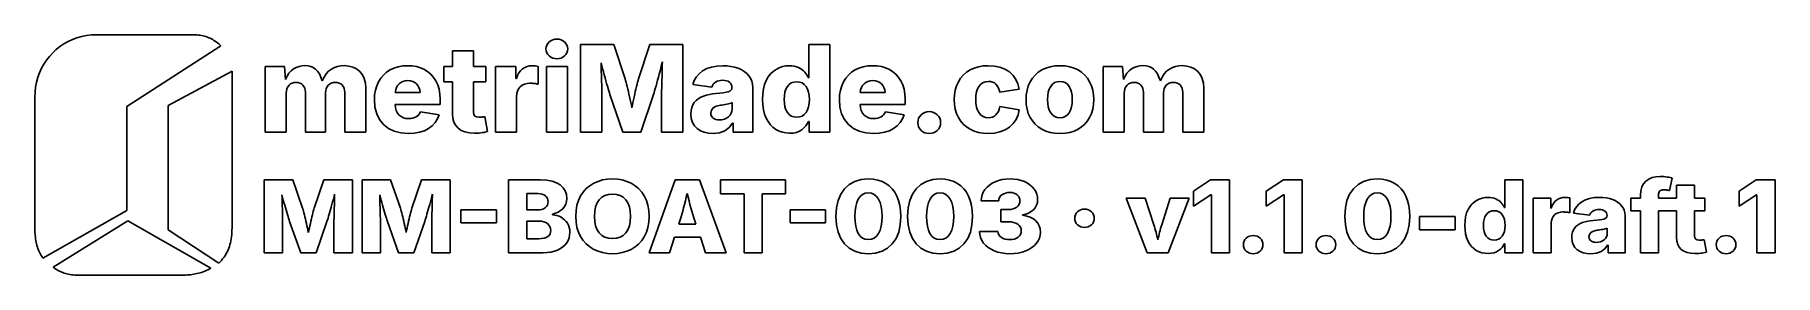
# Model space of a CAD drawing. Header units: metres. Extents: x 0.8 to 81.8, y 0.8 to 12.
import ezdxf

# ---------------------------------------------------------------- set-up
doc = ezdxf.new("R2010")
doc.units = ezdxf.units.M

msp = doc.modelspace()

# ---------------------------------------------------------------- linework, layer by layer
for p, q in [((1.96893, 11.4473), (1.79646, 11.3096)), ((2.15199, 11.5714), (1.96893, 11.4473)), ((2.34494, 11.6811), (2.15199, 11.5714)), ((2.54706, 11.7757), (2.34494, 11.6811)), ((2.75764, 11.8547), (2.54706, 11.7757)), ((2.976, 11.9173), (2.75764, 11.8547)), ((3.2014, 11.9628), (2.976, 11.9173)), ((3.43317, 11.9906), (3.2014, 11.9628)), ((3.67058, 12), (3.43317, 11.9906)), ((8.18823, 12), (3.67058, 12)), ((5.08235, 8.65881), (9.45882, 11.4823)), ((8.26517, 11.9986), (8.18823, 12)), ((8.3407, 11.9944), (8.26517, 11.9986)), ((8.41481, 11.9874), (8.3407, 11.9944)), ((8.48752, 11.9778), (8.41481, 11.9874)), ((8.55882, 11.9654), (8.48752, 11.9778)), ((8.62869, 11.9504), (8.55882, 11.9654)), ((8.69717, 11.9328), (8.62869, 11.9504)), ((8.76422, 11.9127), (8.69717, 11.9328)), ((8.82988, 11.8899), (8.76422, 11.9127)), ((8.8941, 11.8647), (8.82988, 11.8899)), ((8.95694, 11.837), (8.8941, 11.8647)), ((9.01834, 11.8069), (8.95694, 11.837)), ((9.07834, 11.7743), (9.01834, 11.8069)), ((9.13693, 11.7394), (9.07834, 11.7743)), ((9.19411, 11.7022), (9.13693, 11.7394)), ((9.24988, 11.6627), (9.19411, 11.7022)), ((9.30423, 11.6209), (9.24988, 11.6627)), ((9.35716, 11.5769), (9.30423, 11.6209)), ((9.40869, 11.5307), (9.35716, 11.5769)), ((9.45882, 11.4823), (9.40869, 11.5307)), ((24.5965, 11.4326), (24.5872, 11.3403)), ((24.5872, 11.3403), (24.5965, 11.248)), ((24.6244, 11.5177), (24.5965, 11.4326)), ((24.6708, 11.5956), (24.6244, 11.5177)), ((24.7358, 11.6663), (24.6708, 11.5956)), ((24.8138, 11.725), (24.7358, 11.6663)), ((24.8992, 11.767), (24.8138, 11.725)), ((24.992, 11.7921), (24.8992, 11.767)), ((25.0921, 11.8005), (24.992, 11.7921)), ((25.1934, 11.7921), (25.0921, 11.8005)), ((25.287, 11.767), (25.1934, 11.7921)), ((25.3729, 11.725), (25.287, 11.767)), ((25.451, 11.6663), (25.3729, 11.725)), ((25.5161, 11.5956), (25.451, 11.6663)), ((25.5625, 11.5177), (25.5161, 11.5956)), ((25.5904, 11.4326), (25.5625, 11.5177)), ((25.5997, 11.3403), (25.5904, 11.4326)), ((25.5904, 11.248), (25.5997, 11.3403)), ((27.7381, 11.5402), (26.1955, 11.5402)), ((26.1955, 11.5402), (26.1955, 7.45805)), ((28.271, 9.9512), (27.7381, 11.5402)), ((29.4181, 11.5402), (28.8936, 9.9512)), ((30.9635, 11.5402), (29.4181, 11.5402)), ((30.9635, 7.45805), (30.9635, 11.5402)), ((37.8, 11.5402), (36.8239, 11.5402)), ((36.8239, 11.5402), (36.8239, 9.99503)), ((37.8, 7.45805), (37.8, 11.5402)), ((1.22658, 10.6351), (1.11765, 10.4389)), ((1.34964, 10.8209), (1.22658, 10.6351)), ((1.48611, 10.9957), (1.34964, 10.8209)), ((1.63528, 11.1588), (1.48611, 10.9957)), ((1.79646, 11.3096), (1.63528, 11.1588)), ((13.2316, 10.5527), (13.097, 10.5242)), ((13.3708, 10.5622), (13.2316, 10.5527)), ((13.5133, 10.5517), (13.3708, 10.5622)), ((13.6433, 10.5204), (13.5133, 10.5517)), ((15.0406, 10.5518), (14.8893, 10.5208)), ((15.1967, 10.5622), (15.0406, 10.5518)), ((15.407, 10.5449), (15.1967, 10.5622)), ((15.5975, 10.493), (15.407, 10.5449)), ((17.9208, 10.547), (17.7084, 10.5098)), ((18.1487, 10.5594), (17.9208, 10.547)), ((18.3626, 10.5482), (18.1487, 10.5594)), ((18.5641, 10.5146), (18.3626, 10.5482)), ((21.2204, 11.2499), (20.2415, 11.2499)), ((20.2415, 11.2499), (20.2415, 10.5211)), ((21.2204, 10.5211), (21.2204, 11.2499)), ((23.8262, 10.5502), (23.709, 10.5225)), ((23.9513, 10.5594), (23.8262, 10.5502)), ((24.0223, 10.5574), (23.9513, 10.5594)), ((24.0922, 10.5512), (24.0223, 10.5574)), ((24.1611, 10.5409), (24.0922, 10.5512)), ((24.229, 10.5266), (24.1611, 10.5409)), ((24.5965, 11.248), (24.6244, 11.1628)), ((24.6244, 11.1628), (24.6708, 11.0849)), ((24.6708, 11.0849), (24.7358, 11.0142)), ((24.7358, 11.0142), (24.8138, 10.9555)), ((24.8138, 10.9555), (24.8992, 10.9135)), ((24.8992, 10.9135), (24.992, 10.8884)), ((24.992, 10.8884), (25.0921, 10.88)), ((25.0921, 10.88), (25.1934, 10.8884)), ((25.1934, 10.8884), (25.287, 10.9135)), ((25.287, 10.9135), (25.3729, 10.9555)), ((25.3729, 10.9555), (25.451, 11.0142)), ((25.451, 11.0142), (25.5161, 11.0849)), ((25.5161, 11.0849), (25.5625, 11.1628)), ((25.5625, 11.1628), (25.5904, 11.248)), ((27.1549, 10.5639), (27.1519, 10.6991)), ((27.1519, 10.6991), (27.1874, 10.5556)), ((27.1582, 10.4265), (27.1549, 10.5639)), ((27.1874, 10.5556), (27.2238, 10.4125)), ((29.9324, 10.4546), (29.9688, 10.6004)), ((29.9688, 10.6004), (30.0043, 10.7457)), ((30.0013, 10.6074), (29.998, 10.4663)), ((30.0043, 10.7457), (30.0013, 10.6074)), ((32.5421, 10.5441), (32.2904, 10.4981)), ((32.8223, 10.5594), (32.5421, 10.5441)), ((33.0126, 10.5521), (32.8223, 10.5594)), ((33.1935, 10.53), (33.0126, 10.5521)), ((33.3652, 10.4931), (33.1935, 10.53)), ((35.751, 10.5488), (35.5951, 10.517)), ((35.9124, 10.5594), (35.751, 10.5488)), ((36.0326, 10.5542), (35.9124, 10.5594)), ((36.1438, 10.5385), (36.0326, 10.5542)), ((36.2458, 10.5124), (36.1438, 10.5385)), ((39.559, 10.547), (39.3465, 10.5098)), ((39.7868, 10.5594), (39.559, 10.547)), ((40.0008, 10.5482), (39.7868, 10.5594)), ((40.2023, 10.5146), (40.0008, 10.5482)), ((44.9274, 10.547), (44.7078, 10.5098)), ((45.1643, 10.5594), (44.9274, 10.547)), ((45.451, 10.5411), (45.1643, 10.5594)), ((45.7108, 10.4861), (45.451, 10.5411)), ((48.2663, 10.547), (48.0466, 10.5098)), ((48.5031, 10.5594), (48.2663, 10.547)), ((48.7399, 10.547), (48.5031, 10.5594)), ((48.9592, 10.5098), (48.7399, 10.547)), ((52.2296, 10.5527), (52.095, 10.5242)), ((52.3688, 10.5622), (52.2296, 10.5527)), ((52.5113, 10.5517), (52.3688, 10.5622)), ((52.6413, 10.5204), (52.5113, 10.5517)), ((54.0386, 10.5518), (53.8873, 10.5208)), ((54.1947, 10.5622), (54.0386, 10.5518)), ((54.405, 10.5449), (54.1947, 10.5622)), ((54.5954, 10.493), (54.405, 10.5449)), ((0.88258, 9.79509), (0.83717, 9.56427)), ((0.94493, 10.0182), (0.88258, 9.79509)), ((1.02353, 10.2331), (0.94493, 10.0182)), ((1.11765, 10.4389), (1.02353, 10.2331)), ((9.97646, 10.3059), (7.01176, 8.70587)), ((9.97646, 3.01176), (9.97646, 10.3059)), ((12.4229, 10.5211), (11.5225, 10.5211)), ((11.5225, 10.5211), (11.5225, 7.45805)), ((12.4677, 9.91286), (12.4229, 10.5211)), ((12.5395, 10.0734), (12.4677, 9.91286)), ((12.6259, 10.2098), (12.5395, 10.0734)), ((12.7267, 10.322), (12.6259, 10.2098)), ((12.6973, 9.70737), (12.7745, 9.74847)), ((12.8422, 10.4101), (12.7267, 10.322)), ((12.7745, 9.74847), (12.8606, 9.77315)), ((12.9673, 10.4767), (12.8422, 10.4101)), ((12.8606, 9.77315), (12.9557, 9.78136)), ((12.9557, 9.78136), (13.048, 9.77356)), ((13.097, 10.5242), (12.9673, 10.4767)), ((13.048, 9.77356), (13.1314, 9.75018)), ((13.1314, 9.75018), (13.2058, 9.71123)), ((13.7608, 10.4682), (13.6433, 10.5204)), ((13.8659, 10.3951), (13.7608, 10.4682)), ((13.9596, 10.2985), (13.8659, 10.3951)), ((14.043, 10.1759), (13.9596, 10.2985)), ((14.116, 10.0272), (14.043, 10.1759)), ((14.1786, 9.85258), (14.116, 10.0272)), ((14.2587, 10.0284), (14.1786, 9.85258)), ((14.3557, 10.1776), (14.2587, 10.0284)), ((14.4697, 10.3003), (14.3557, 10.1776)), ((14.6007, 10.3964), (14.4697, 10.3003)), ((14.5192, 9.70659), (14.5958, 9.74814)), ((14.5958, 9.74814), (14.6833, 9.77306)), ((14.7426, 10.4689), (14.6007, 10.3964)), ((14.6833, 9.77306), (14.7816, 9.78136)), ((14.8893, 10.5208), (14.7426, 10.4689)), ((14.7816, 9.78136), (14.8741, 9.77382)), ((14.8741, 9.77382), (14.958, 9.75122)), ((14.958, 9.75122), (15.0333, 9.71355)), ((15.7681, 10.4065), (15.5975, 10.493)), ((15.919, 10.2855), (15.7681, 10.4065)), ((16.0423, 10.1341), (15.919, 10.2855)), ((16.1304, 9.9567), (16.0423, 10.1341)), ((16.1832, 9.75327), (16.1304, 9.9567)), ((16.2009, 9.52382), (16.1832, 9.75327)), ((16.7926, 9.806), (16.7098, 9.62073)), ((16.8972, 9.97423), (16.7926, 9.806)), ((17.0215, 10.1228), (16.8972, 9.97423)), ((17.1657, 10.2516), (17.0215, 10.1228)), ((17.3297, 10.3608), (17.1657, 10.2516)), ((17.5113, 10.4477), (17.3297, 10.3608)), ((17.7084, 10.5098), (17.5113, 10.4477)), ((17.749, 9.71696), (17.8308, 9.78229)), ((17.8308, 9.78229), (17.9261, 9.82895)), ((17.9261, 9.82895), (18.0348, 9.85695)), ((18.0348, 9.85695), (18.1571, 9.86627)), ((18.1571, 9.86627), (18.2779, 9.85712)), ((18.2779, 9.85712), (18.385, 9.82964)), ((18.385, 9.82964), (18.4784, 9.78383)), ((18.4784, 9.78383), (18.5582, 9.71971)), ((18.5582, 9.71971), (18.6237, 9.63931)), ((18.7532, 10.4585), (18.5641, 10.5146)), ((18.9298, 10.38), (18.7532, 10.4585)), ((19.0911, 10.2796), (18.9298, 10.38)), ((19.2341, 10.1581), (19.0911, 10.2796)), ((19.3589, 10.0153), (19.2341, 10.1581)), ((19.4655, 9.85121), (19.3589, 10.0153)), ((19.5508, 9.66687), (19.4655, 9.85121)), ((20.2415, 10.5211), (19.8264, 10.5211)), ((19.8264, 10.5211), (19.8264, 9.81149)), ((19.8264, 9.81149), (20.2415, 9.81149)), ((20.2415, 9.81149), (20.2415, 8.31012)), ((21.7841, 10.5211), (21.2204, 10.5211)), ((21.2204, 8.39503), (21.2204, 9.81149)), ((21.2204, 9.81149), (21.7841, 9.81149)), ((21.7841, 9.81149), (21.7841, 10.5211)), ((23.1856, 10.5211), (22.2348, 10.5211)), ((22.2348, 10.5211), (22.2348, 7.45805)), ((23.1856, 9.96219), (23.1856, 10.5211)), ((23.2193, 9.96219), (23.1856, 9.96219)), ((23.2682, 10.1033), (23.2193, 9.96219)), ((23.3311, 10.2252), (23.2682, 10.1033)), ((23.4078, 10.3279), (23.3311, 10.2252)), ((23.4983, 10.4115), (23.4078, 10.3279)), ((23.5997, 10.4762), (23.4983, 10.4115)), ((23.5933, 9.70052), (23.7117, 9.73236)), ((23.709, 10.5225), (23.5997, 10.4762)), ((23.7117, 9.73236), (23.8419, 9.74298)), ((23.8419, 9.74298), (23.8883, 9.7422)), ((23.8883, 9.7422), (23.9376, 9.7399)), ((23.9376, 9.7399), (23.9899, 9.73605)), ((23.9899, 9.73605), (24.0452, 9.73067)), ((24.0452, 9.73067), (24.0993, 9.72372)), ((24.0993, 9.72372), (24.1479, 9.71526)), ((24.229, 9.6937), (24.229, 10.5266)), ((25.5829, 10.5211), (24.604, 10.5211)), ((24.604, 10.5211), (24.604, 7.45805)), ((25.5829, 7.45805), (25.5829, 10.5211)), ((27.1619, 10.2872), (27.1582, 10.4265)), ((27.1659, 10.1457), (27.1619, 10.2872)), ((27.17, 10.0057), (27.1659, 10.1457)), ((27.174, 9.87071), (27.17, 10.0057)), ((27.1813, 9.61555), (27.174, 9.87071)), ((27.2238, 10.4125), (27.261, 10.27)), ((27.261, 10.27), (27.2991, 10.1279)), ((27.2991, 10.1279), (27.3373, 9.98898)), ((27.3373, 9.98898), (27.3745, 9.85568)), ((27.3745, 9.85568), (27.4109, 9.72801)), ((27.4109, 9.72801), (27.4464, 9.60599)), ((28.2928, 9.87604), (28.271, 9.9512)), ((28.3162, 9.79025), (28.2928, 9.87604)), ((28.3412, 9.69386), (28.3162, 9.79025)), ((28.8484, 9.78992), (28.8234, 9.69308)), ((28.8718, 9.87595), (28.8484, 9.78992)), ((28.8936, 9.9512), (28.8718, 9.87595)), ((29.7098, 9.62106), (29.7453, 9.74786)), ((29.7453, 9.74786), (29.7817, 9.88031)), ((29.7817, 9.88031), (29.8189, 10.0184)), ((29.8189, 10.0184), (29.8571, 10.1622)), ((29.8571, 10.1622), (29.8952, 10.3086)), ((29.8952, 10.3086), (29.9324, 10.4546)), ((29.9785, 9.75592), (29.9749, 9.62656)), ((29.9903, 10.1759), (29.9785, 9.75592)), ((29.9943, 10.3224), (29.9903, 10.1759)), ((29.998, 10.4663), (29.9943, 10.3224)), ((31.4829, 9.86398), (31.4199, 9.67725)), ((31.5794, 10.0324), (31.4829, 9.86398)), ((31.7094, 10.1825), (31.5794, 10.0324)), ((31.8728, 10.3142), (31.7094, 10.1825)), ((32.0674, 10.4215), (31.8728, 10.3142)), ((32.2904, 10.4981), (32.0674, 10.4215)), ((32.3686, 9.69502), (32.4172, 9.74878)), ((32.4172, 9.74878), (32.4773, 9.79501)), ((32.4773, 9.79501), (32.5478, 9.83218)), ((32.5478, 9.83218), (32.6273, 9.85873)), ((32.6273, 9.85873), (32.716, 9.87466)), ((32.716, 9.87466), (32.8138, 9.87997)), ((32.8138, 9.87997), (32.9081, 9.87459)), ((32.9081, 9.87459), (32.9916, 9.8584)), ((32.9916, 9.8584), (33.0644, 9.83144)), ((33.0644, 9.83144), (33.1266, 9.79369)), ((33.1266, 9.79369), (33.1763, 9.74599)), ((33.1763, 9.74599), (33.2118, 9.68922)), ((33.5276, 10.4416), (33.3652, 10.4931)), ((33.6774, 10.3758), (33.5276, 10.4416)), ((33.8109, 10.2961), (33.6774, 10.3758)), ((33.9284, 10.2025), (33.8109, 10.2961)), ((34.0297, 10.095), (33.9284, 10.2025)), ((34.1113, 9.9744), (34.0297, 10.095)), ((34.1696, 9.84126), (34.1113, 9.9744)), ((34.2046, 9.69565), (34.1696, 9.84126)), ((34.8396, 9.87173), (34.7629, 9.68596)), ((34.9341, 10.0346), (34.8396, 9.87173)), ((35.0422, 10.1752), (34.9341, 10.0346)), ((35.164, 10.2935), (35.0422, 10.1752)), ((35.2996, 10.3896), (35.164, 10.2935)), ((35.4446, 10.4639), (35.2996, 10.3896)), ((35.5951, 10.517), (35.4446, 10.4639)), ((35.9046, 9.68436), (36.0046, 9.75499)), ((36.0046, 9.75499), (36.1213, 9.79738)), ((36.1213, 9.79738), (36.2546, 9.81149)), ((36.3387, 10.4759), (36.2458, 10.5124)), ((36.2546, 9.81149), (36.387, 9.79762)), ((36.4231, 10.4312), (36.3387, 10.4759)), ((36.387, 9.79762), (36.5039, 9.75601)), ((36.4996, 10.3807), (36.4231, 10.4312)), ((36.5683, 10.3243), (36.4996, 10.3807)), ((36.5039, 9.75601), (36.6051, 9.68665)), ((36.629, 10.2621), (36.5683, 10.3243)), ((36.6824, 10.1967), (36.629, 10.2621)), ((36.7289, 10.1303), (36.6824, 10.1967)), ((36.7686, 10.0631), (36.7289, 10.1303)), ((36.8015, 9.99503), (36.7686, 10.0631)), ((36.8239, 9.99503), (36.8015, 9.99503)), ((38.4307, 9.806), (38.3479, 9.62073)), ((38.5353, 9.97423), (38.4307, 9.806)), ((38.6597, 10.1228), (38.5353, 9.97423)), ((38.8039, 10.2516), (38.6597, 10.1228)), ((38.9678, 10.3608), (38.8039, 10.2516)), ((39.1495, 10.4477), (38.9678, 10.3608)), ((39.3465, 10.5098), (39.1495, 10.4477)), ((39.3872, 9.71696), (39.4689, 9.78229)), ((39.4689, 9.78229), (39.5642, 9.82895)), ((39.5642, 9.82895), (39.673, 9.85695)), ((39.673, 9.85695), (39.7952, 9.86627)), ((39.7952, 9.86627), (39.916, 9.85712)), ((39.916, 9.85712), (40.0231, 9.82964)), ((40.0231, 9.82964), (40.1166, 9.78383)), ((40.1166, 9.78383), (40.1963, 9.71971)), ((40.1963, 9.71971), (40.2619, 9.63931)), ((40.3914, 10.4585), (40.2023, 10.5146)), ((40.568, 10.38), (40.3914, 10.4585)), ((40.7292, 10.2796), (40.568, 10.38)), ((40.8723, 10.1581), (40.7292, 10.2796)), ((40.9971, 10.0153), (40.8723, 10.1581)), ((41.1037, 9.85121), (40.9971, 10.0153)), ((41.1889, 9.66687), (41.1037, 9.85121)), ((43.7773, 9.806), (43.6945, 9.62073)), ((43.8822, 9.97423), (43.7773, 9.806)), ((44.0076, 10.1228), (43.8822, 9.97423)), ((44.1536, 10.2516), (44.0076, 10.1228)), ((44.32, 10.3608), (44.1536, 10.2516)), ((44.5053, 10.4477), (44.32, 10.3608)), ((44.7078, 10.5098), (44.5053, 10.4477)), ((44.8257, 9.70232), (44.9265, 9.77211)), ((44.9265, 9.77211), (45.0431, 9.81398)), ((45.0431, 9.81398), (45.1755, 9.82794)), ((45.1755, 9.82794), (45.2783, 9.81972)), ((45.2783, 9.81972), (45.3707, 9.79506)), ((45.3707, 9.79506), (45.4529, 9.75395)), ((45.4529, 9.75395), (45.5246, 9.6964)), ((45.9439, 10.3945), (45.7108, 10.4861)), ((46.1501, 10.2663), (45.9439, 10.3945)), ((46.3234, 10.1067), (46.1501, 10.2663)), ((46.4576, 9.92107), (46.3234, 10.1067)), ((46.5527, 9.70941), (46.4576, 9.92107)), ((47.1161, 9.806), (47.0333, 9.62073)), ((47.2211, 9.97423), (47.1161, 9.806)), ((47.3465, 10.1228), (47.2211, 9.97423)), ((47.4924, 10.2516), (47.3465, 10.1228)), ((47.6589, 10.3608), (47.4924, 10.2516)), ((47.8442, 10.4477), (47.6589, 10.3608)), ((48.0466, 10.5098), (47.8442, 10.4477)), ((48.1565, 9.69847), (48.2556, 9.7704)), ((48.2556, 9.7704), (48.3711, 9.81355)), ((48.3711, 9.81355), (48.5031, 9.82794)), ((48.5031, 9.82794), (48.6351, 9.81355)), ((48.6351, 9.81355), (48.7506, 9.7704)), ((48.7506, 9.7704), (48.8497, 9.69847)), ((49.1613, 10.4477), (48.9592, 10.5098)), ((49.3459, 10.3608), (49.1613, 10.4477)), ((49.5118, 10.2516), (49.3459, 10.3608)), ((49.6573, 10.1228), (49.5118, 10.2516)), ((49.7824, 9.97423), (49.6573, 10.1228)), ((49.8872, 9.806), (49.7824, 9.97423)), ((49.9701, 9.62073), (49.8872, 9.806)), ((51.4208, 10.5211), (50.5205, 10.5211)), ((50.5205, 10.5211), (50.5205, 7.45805)), ((51.4657, 9.91286), (51.4208, 10.5211)), ((51.5375, 10.0734), (51.4657, 9.91286)), ((51.6238, 10.2098), (51.5375, 10.0734)), ((51.7247, 10.322), (51.6238, 10.2098)), ((51.6952, 9.70737), (51.7725, 9.74847)), ((51.8401, 10.4101), (51.7247, 10.322)), ((51.7725, 9.74847), (51.8586, 9.77315)), ((51.9652, 10.4767), (51.8401, 10.4101)), ((51.8586, 9.77315), (51.9537, 9.78136)), ((51.9537, 9.78136), (52.046, 9.77356)), ((52.095, 10.5242), (51.9652, 10.4767)), ((52.046, 9.77356), (52.1294, 9.75018)), ((52.1294, 9.75018), (52.2038, 9.71123)), ((52.7588, 10.4682), (52.6413, 10.5204)), ((52.8639, 10.3951), (52.7588, 10.4682)), ((52.9576, 10.2985), (52.8639, 10.3951)), ((53.0409, 10.1759), (52.9576, 10.2985)), ((53.1139, 10.0272), (53.0409, 10.1759)), ((53.1766, 9.85258), (53.1139, 10.0272)), ((53.2566, 10.0284), (53.1766, 9.85258)), ((53.3537, 10.1776), (53.2566, 10.0284)), ((53.4677, 10.3003), (53.3537, 10.1776)), ((53.5987, 10.3964), (53.4677, 10.3003)), ((53.5172, 9.70659), (53.5938, 9.74814)), ((53.5938, 9.74814), (53.6813, 9.77306)), ((53.7406, 10.4689), (53.5987, 10.3964)), ((53.6813, 9.77306), (53.7796, 9.78136)), ((53.8873, 10.5208), (53.7406, 10.4689)), ((53.7796, 9.78136), (53.8721, 9.77382)), ((53.8721, 9.77382), (53.956, 9.75122)), ((53.956, 9.75122), (54.0312, 9.71355)), ((54.7661, 10.4065), (54.5954, 10.493)), ((54.9169, 10.2855), (54.7661, 10.4065)), ((55.0403, 10.1341), (54.9169, 10.2855)), ((55.1284, 9.9567), (55.0403, 10.1341)), ((55.1812, 9.75327), (55.1284, 9.9567)), ((55.1988, 9.52382), (55.1812, 9.75327)), ((0.8094, 9.32646), (0.79999, 9.08235)), ((0.79999, 9.08235), (0.79999, 3.05882)), ((0.83717, 9.56427), (0.8094, 9.32646)), ((12.5014, 9.27722), (12.5094, 9.39093)), ((12.5014, 7.45805), (12.5014, 9.27722)), ((12.5094, 9.39093), (12.5333, 9.49092)), ((12.5333, 9.49092), (12.5732, 9.57722)), ((12.5732, 9.57722), (12.629, 9.64983)), ((12.629, 9.64983), (12.6973, 9.70737)), ((13.2058, 9.71123), (13.2713, 9.65669)), ((13.2713, 9.65669), (13.3247, 9.58896)), ((13.3247, 9.58896), (13.3628, 9.51045)), ((13.3628, 9.51045), (13.3857, 9.42114)), ((13.3857, 9.42114), (13.3933, 9.32106)), ((13.3933, 9.32106), (13.3933, 7.45805)), ((14.3329, 9.29642), (14.3404, 9.4006)), ((14.3329, 7.45805), (14.3329, 9.29642)), ((14.3404, 9.4006), (14.363, 9.494)), ((14.363, 9.494), (14.4007, 9.57661)), ((14.4007, 9.57661), (14.4535, 9.64845)), ((14.4535, 9.64845), (14.5192, 9.70659)), ((15.0333, 9.71355), (15.1, 9.66081)), ((15.1, 9.66081), (15.1546, 9.59351)), ((15.1546, 9.59351), (15.1936, 9.51218)), ((15.1936, 9.51218), (15.217, 9.41679)), ((15.217, 9.41679), (15.2248, 9.30736)), ((15.2248, 9.30736), (15.2248, 7.45805)), ((16.2009, 7.45805), (16.2009, 9.52382)), ((16.6151, 9.20703), (16.6033, 8.97859)), ((16.6033, 8.97859), (16.6297, 8.62988)), ((16.6506, 9.42108), (16.6151, 9.20703)), ((16.7098, 9.62073), (16.6506, 9.42108)), ((17.5709, 9.31285), (17.5926, 9.43365)), ((18.7321, 9.31285), (17.5709, 9.31285)), ((17.5926, 9.43365), (17.6295, 9.54128)), ((17.6295, 9.54128), (17.6816, 9.63571)), ((17.6816, 9.63571), (17.749, 9.71696)), ((18.6237, 9.63931), (18.6746, 9.54471)), ((18.6746, 9.54471), (18.7107, 9.4359)), ((18.7107, 9.4359), (18.7321, 9.31285)), ((19.6117, 9.4632), (19.5508, 9.66687)), ((19.6483, 9.24016), (19.6117, 9.4632)), ((19.6604, 8.99779), (19.6483, 9.24016)), ((19.6604, 8.75668), (19.6604, 8.99779)), ((23.2136, 9.12929), (23.2248, 9.25977)), ((23.2136, 7.45805), (23.2136, 9.12929)), ((23.2248, 9.25977), (23.2581, 9.37723)), ((23.2581, 9.37723), (23.3138, 9.48167)), ((23.3138, 9.48167), (23.3917, 9.5731)), ((23.3917, 9.5731), (23.4867, 9.64743)), ((23.4867, 9.64743), (23.5933, 9.70052)), ((24.1479, 9.71526), (24.1912, 9.70525)), ((24.1912, 9.70525), (24.229, 9.6937)), ((27.1844, 9.4987), (27.1813, 9.61555)), ((27.1866, 9.39331), (27.1844, 9.4987)), ((27.1879, 9.29939), (27.1866, 9.39331)), ((27.1884, 9.21695), (27.1879, 9.29939)), ((27.1884, 7.45805), (27.1884, 9.21695)), ((27.4464, 9.60599), (27.48, 9.49229)), ((27.48, 9.49229), (27.5109, 9.38956)), ((27.5109, 9.38956), (27.5389, 9.29778)), ((27.5389, 9.29778), (27.5642, 9.21695)), ((27.5642, 9.21695), (28.1672, 7.45805)), ((28.3677, 9.58684), (28.3412, 9.69386)), ((28.3952, 9.47227), (28.3677, 9.58684)), ((28.4228, 9.35327), (28.3952, 9.47227)), ((28.4505, 9.22981), (28.4228, 9.35327)), ((28.4785, 9.10188), (28.4505, 9.22981)), ((28.5062, 8.97279), (28.4785, 9.10188)), ((28.5332, 8.84573), (28.5062, 8.97279)), ((28.6606, 8.97202), (28.6346, 8.8454)), ((28.6875, 9.10051), (28.6606, 8.97202)), ((28.7148, 9.22792), (28.6875, 9.10051)), ((28.7422, 9.35121), (28.7148, 9.22792)), ((28.7695, 9.4704), (28.7422, 9.35121)), ((28.7969, 9.58546), (28.7695, 9.4704)), ((28.8234, 9.69308), (28.7969, 9.58546)), ((28.9946, 7.45805), (29.5892, 9.21695)), ((29.5892, 9.21695), (29.6157, 9.30077)), ((29.6157, 9.30077), (29.6446, 9.39607)), ((29.6446, 9.39607), (29.676, 9.50282)), ((29.676, 9.50282), (29.7098, 9.62106)), ((29.9683, 9.30112), (29.9678, 9.21695)), ((29.9678, 9.21695), (29.9678, 7.45805)), ((29.9696, 9.39745), (29.9683, 9.30112)), ((29.9718, 9.50592), (29.9696, 9.39745)), ((29.9749, 9.62656), (29.9718, 9.50592)), ((31.4199, 9.67725), (32.3062, 9.5649)), ((31.5765, 8.9406), (31.49, 8.84709)), ((31.6762, 9.02107), (31.5765, 8.9406)), ((31.789, 9.08853), (31.6762, 9.02107)), ((31.9149, 9.14297), (31.789, 9.08853)), ((32.0507, 9.18665), (31.9149, 9.14297)), ((32.193, 9.22176), (32.0507, 9.18665)), ((32.3417, 9.24831), (32.193, 9.22176)), ((32.3062, 9.5649), (32.3316, 9.63373)), ((32.3316, 9.63373), (32.3686, 9.69502)), ((32.4969, 9.26628), (32.3417, 9.24831)), ((32.6819, 9.28366), (32.4969, 9.26628)), ((32.8387, 9.30293), (32.6819, 9.28366)), ((32.9673, 9.32408), (32.8387, 9.30293)), ((33.0677, 9.34711), (32.9673, 9.32408)), ((33.1431, 9.377), (33.0677, 9.34711)), ((33.197, 9.41869), (33.1431, 9.377)), ((33.2294, 9.4722), (33.197, 9.41869)), ((33.2118, 9.68922), (33.2331, 9.62338)), ((33.2402, 9.53751), (33.2294, 9.4722)), ((33.2331, 9.62338), (33.2402, 9.54846)), ((33.2402, 9.54846), (33.2402, 9.53751)), ((34.2162, 9.53751), (34.2046, 9.69565)), ((34.2162, 7.45805), (34.2162, 9.53751)), ((34.6752, 9.24352), (34.6643, 8.98683)), ((34.6643, 8.98683), (34.6748, 8.73727)), ((34.7081, 9.47655), (34.6752, 9.24352)), ((34.7629, 9.68596), (34.7081, 9.47655)), ((35.6712, 8.98683), (35.6806, 9.16397)), ((35.6806, 8.80962), (35.6712, 8.98683)), ((35.6806, 9.16397), (35.7087, 9.32278)), ((35.7087, 9.32278), (35.7556, 9.46329)), ((35.7556, 9.46329), (35.8212, 9.58546)), ((35.8212, 9.58546), (35.9046, 9.68436)), ((36.6051, 9.68665), (36.6907, 9.58955)), ((36.6907, 9.58955), (36.7588, 9.46866)), ((36.7588, 9.46866), (36.8074, 9.32791)), ((36.8074, 9.32791), (36.8366, 9.16731)), ((36.8464, 8.98683), (36.8365, 8.8085)), ((36.8366, 9.16731), (36.8464, 8.98683)), ((38.2533, 9.20703), (38.2414, 8.97859)), ((38.2414, 8.97859), (38.2678, 8.62988)), ((38.2888, 9.42108), (38.2533, 9.20703)), ((38.3479, 9.62073), (38.2888, 9.42108)), ((39.2091, 9.31285), (39.2307, 9.43365)), ((40.3702, 9.31285), (39.2091, 9.31285)), ((39.2307, 9.43365), (39.2676, 9.54128)), ((39.2676, 9.54128), (39.3198, 9.63571)), ((39.3198, 9.63571), (39.3872, 9.71696)), ((40.2619, 9.63931), (40.3127, 9.54471)), ((40.3127, 9.54471), (40.3489, 9.4359)), ((40.3489, 9.4359), (40.3702, 9.31285)), ((41.2499, 9.4632), (41.1889, 9.66687)), ((41.2864, 9.24016), (41.2499, 9.4632)), ((41.2986, 8.99779), (41.2864, 9.24016)), ((41.2986, 8.75668), (41.2986, 8.99779)), ((43.5998, 9.20703), (43.588, 8.97859)), ((43.588, 8.97859), (43.5998, 8.75026)), ((43.6353, 9.42108), (43.5998, 9.20703)), ((43.6945, 9.62073), (43.6353, 9.42108)), ((44.5865, 8.98409), (44.5961, 9.17183)), ((44.5961, 8.79718), (44.5865, 8.98409)), ((44.5961, 9.17183), (44.625, 9.33784)), ((44.625, 9.33784), (44.6732, 9.4821)), ((44.6732, 9.4821), (44.7407, 9.60461)), ((44.7407, 9.60461), (44.8257, 9.70232)), ((45.5246, 9.6964), (45.5859, 9.62381)), ((45.5859, 9.62381), (45.6365, 9.53751)), ((45.6365, 9.53751), (45.6764, 9.4375)), ((45.6764, 9.4375), (45.7056, 9.32381)), ((45.7056, 9.32381), (46.6087, 9.47174)), ((46.6087, 9.47174), (46.5527, 9.70941)), ((46.9387, 9.20703), (46.9268, 8.97859)), ((46.9268, 8.97859), (46.9387, 8.75026)), ((46.9742, 9.42108), (46.9387, 9.20703)), ((47.0333, 9.62073), (46.9742, 9.42108)), ((47.9254, 8.98409), (47.9346, 9.16628)), ((47.9346, 8.80165), (47.9254, 8.98409)), ((47.9346, 9.16628), (47.9625, 9.32928)), ((47.9625, 9.32928), (48.009, 9.47313)), ((48.009, 9.47313), (48.074, 9.59779)), ((48.074, 9.59779), (48.1565, 9.69847)), ((48.8497, 9.69847), (48.9322, 9.59779)), ((48.9322, 9.59779), (48.9973, 9.47313)), ((48.9973, 9.47313), (49.0437, 9.32928)), ((49.0437, 9.32928), (49.0716, 9.16628)), ((49.0716, 9.16628), (49.0809, 8.98409)), ((49.0809, 8.98409), (49.0716, 8.80165)), ((50.0292, 9.42108), (49.9701, 9.62073)), ((50.0647, 9.20703), (50.0292, 9.42108)), ((50.0766, 8.97859), (50.0647, 9.20703)), ((50.0647, 8.75026), (50.0766, 8.97859)), ((51.4994, 9.27722), (51.5073, 9.39093)), ((51.4994, 7.45805), (51.4994, 9.27722)), ((51.5073, 9.39093), (51.5313, 9.49092)), ((51.5313, 9.49092), (51.5711, 9.57722)), ((51.5711, 9.57722), (51.627, 9.64983)), ((51.627, 9.64983), (51.6952, 9.70737)), ((52.2038, 9.71123), (52.2693, 9.65669)), ((52.2693, 9.65669), (52.3226, 9.58896)), ((52.3226, 9.58896), (52.3608, 9.51045)), ((52.3608, 9.51045), (52.3837, 9.42114)), ((52.3837, 9.42114), (52.3913, 9.32106)), ((52.3913, 9.32106), (52.3913, 7.45805)), ((53.3308, 9.29642), (53.3384, 9.4006)), ((53.3308, 7.45805), (53.3308, 9.29642)), ((53.3384, 9.4006), (53.361, 9.494)), ((53.361, 9.494), (53.3987, 9.57661)), ((53.3987, 9.57661), (53.4514, 9.64845)), ((53.4514, 9.64845), (53.5172, 9.70659)), ((54.0312, 9.71355), (54.0979, 9.66081)), ((54.0979, 9.66081), (54.1525, 9.59351)), ((54.1525, 9.59351), (54.1916, 9.51218)), ((54.1916, 9.51218), (54.215, 9.41679)), ((54.215, 9.41679), (54.2227, 9.30736)), ((54.2227, 9.30736), (54.2227, 7.45805)), ((55.1988, 7.45805), (55.1988, 9.52382)), ((5.08235, 3.81175), (5.08235, 8.65881)), ((7.01176, 8.70587), (7.01176, 2.91763)), ((16.6297, 8.62988), (16.7088, 8.32074)), ((16.7088, 8.32074), (16.8407, 8.05113)), ((17.5822, 8.60129), (17.5653, 8.75668)), ((17.5653, 8.75668), (19.6604, 8.75668)), ((17.619, 8.46661), (17.5822, 8.60129)), ((17.6755, 8.35265), (17.619, 8.46661)), ((17.7518, 8.25941), (17.6755, 8.35265)), ((17.8447, 8.1869), (17.7518, 8.25941)), ((17.9506, 8.13513), (17.8447, 8.1869)), ((18.0697, 8.10405), (17.9506, 8.13513)), ((18.202, 8.0937), (18.0697, 8.10405)), ((18.385, 8.11389), (18.2968, 8.09875)), ((18.4665, 8.13914), (18.385, 8.11389)), ((18.5414, 8.1745), (18.4665, 8.13914)), ((18.6076, 8.21945), (18.5414, 8.1745)), ((18.6634, 8.27347), (18.6076, 8.21945)), ((18.7086, 8.33656), (18.6634, 8.27347)), ((18.7433, 8.40874), (18.7086, 8.33656)), ((19.6156, 8.26903), (18.7433, 8.40874)), ((19.5408, 8.08049), (19.6156, 8.26903)), ((20.2415, 8.31012), (20.2576, 8.10403)), ((20.2576, 8.10403), (20.306, 7.92415)), ((21.236, 8.29076), (21.2204, 8.39503)), ((21.2828, 8.21626), (21.236, 8.29076)), ((21.3608, 8.17157), (21.2828, 8.21626)), ((21.47, 8.15668), (21.3608, 8.17157)), ((21.4978, 8.15746), (21.47, 8.15668)), ((21.5307, 8.15976), (21.4978, 8.15746)), ((21.5686, 8.1636), (21.5307, 8.15976)), ((21.6116, 8.16901), (21.5686, 8.1636)), ((21.654, 8.17493), (21.6116, 8.16901)), ((21.6898, 8.18033), (21.654, 8.17493)), ((21.7192, 8.18521), (21.6898, 8.18033)), ((21.7421, 8.18956), (21.7192, 8.18521)), ((21.8683, 7.4937), (21.7421, 8.18956)), ((28.5595, 8.72075), (28.5332, 8.84573)), ((28.5851, 8.59779), (28.5595, 8.72075)), ((28.6094, 8.72066), (28.5851, 8.59779)), ((28.6346, 8.8454), (28.6094, 8.72066)), ((31.3401, 8.46851), (31.3302, 8.30737)), ((31.3302, 8.30737), (31.3483, 8.09436)), ((31.3701, 8.61218), (31.3401, 8.46851)), ((31.4201, 8.73837), (31.3701, 8.61218)), ((31.49, 8.84709), (31.4201, 8.73837)), ((32.2557, 8.3512), (32.284, 8.48596)), ((32.2628, 8.27904), (32.2557, 8.3512)), ((32.2841, 8.21594), (32.2628, 8.27904)), ((32.284, 8.48596), (32.3686, 8.59161)), ((32.3196, 8.16193), (32.2841, 8.21594)), ((32.3693, 8.11697), (32.3196, 8.16193)), ((32.3686, 8.59161), (32.5097, 8.66815)), ((32.4301, 8.0816), (32.3693, 8.11697)), ((32.5097, 8.66815), (32.7073, 8.71559)), ((32.7073, 8.71559), (32.7774, 8.72707)), ((32.7774, 8.72707), (32.8503, 8.73955)), ((32.8503, 8.73955), (32.926, 8.75308)), ((32.9872, 8.11626), (32.8875, 8.07175)), ((32.926, 8.75308), (33.0045, 8.76764)), ((33.0775, 8.17857), (32.9872, 8.11626)), ((33.0045, 8.76764), (33.0798, 8.78355)), ((33.1524, 8.25513), (33.0775, 8.17857)), ((33.0798, 8.78355), (33.1455, 8.80121)), ((33.1455, 8.80121), (33.2018, 8.82057)), ((33.2058, 8.34229), (33.1524, 8.25513)), ((33.2018, 8.82057), (33.2486, 8.84164)), ((33.2379, 8.44006), (33.2058, 8.34229)), ((33.2486, 8.54848), (33.2379, 8.44006)), ((33.2486, 8.84164), (33.2486, 8.54848)), ((34.6748, 8.73727), (34.7064, 8.50909)), ((34.7064, 8.50909), (34.759, 8.30234)), ((34.759, 8.30234), (34.8326, 8.11697)), ((34.8326, 8.11697), (34.9241, 7.95309)), ((35.7087, 8.65053), (35.6806, 8.80962)), ((35.7556, 8.50961), (35.7087, 8.65053)), ((35.8212, 8.38684), (35.7556, 8.50961)), ((35.9046, 8.28734), (35.8212, 8.38684)), ((36.0046, 8.21628), (35.9046, 8.28734)), ((36.1213, 8.17365), (36.0046, 8.21628)), ((36.2546, 8.15942), (36.1213, 8.17365)), ((36.3859, 8.17355), (36.2546, 8.15942)), ((36.5021, 8.21593), (36.3859, 8.17355)), ((36.6032, 8.28658), (36.5021, 8.21593)), ((36.6893, 8.38545), (36.6032, 8.28658)), ((36.758, 8.5078), (36.6893, 8.38545)), ((36.8071, 8.64882), (36.758, 8.5078)), ((36.8365, 8.8085), (36.8071, 8.64882)), ((38.2678, 8.62988), (38.347, 8.32074)), ((38.347, 8.32074), (38.4789, 8.05113)), ((39.2204, 8.60129), (39.2035, 8.75668)), ((39.2035, 8.75668), (41.2986, 8.75668)), ((39.2571, 8.46661), (39.2204, 8.60129)), ((39.3136, 8.35265), (39.2571, 8.46661)), ((39.39, 8.25941), (39.3136, 8.35265)), ((39.4828, 8.1869), (39.39, 8.25941)), ((39.5888, 8.13513), (39.4828, 8.1869)), ((39.7079, 8.10405), (39.5888, 8.13513)), ((39.8401, 8.0937), (39.7079, 8.10405)), ((40.0231, 8.11389), (39.935, 8.09875)), ((40.1047, 8.13914), (40.0231, 8.11389)), ((40.1795, 8.1745), (40.1047, 8.13914)), ((40.2458, 8.21945), (40.1795, 8.1745)), ((40.3015, 8.27347), (40.2458, 8.21945)), ((40.3467, 8.33656), (40.3015, 8.27347)), ((40.3814, 8.40874), (40.3467, 8.33656)), ((41.2537, 8.26903), (40.3814, 8.40874)), ((41.179, 8.08049), (41.2537, 8.26903)), ((41.9291, 8.11115), (41.9005, 8.01517)), ((41.9769, 8.19804), (41.9291, 8.11115)), ((42.0438, 8.27586), (41.9769, 8.19804)), ((42.1247, 8.34), (42.0438, 8.27586)), ((42.2145, 8.38582), (42.1247, 8.34)), ((42.3133, 8.4133), (42.2145, 8.38582)), ((42.421, 8.42247), (42.3133, 8.4133)), ((42.5287, 8.4133), (42.421, 8.42247)), ((42.6275, 8.38582), (42.5287, 8.4133)), ((42.7173, 8.34), (42.6275, 8.38582)), ((42.7982, 8.27586), (42.7173, 8.34)), ((42.8651, 8.19804), (42.7982, 8.27586)), ((42.9129, 8.11115), (42.8651, 8.19804)), ((42.9415, 8.01517), (42.9129, 8.11115)), ((43.5998, 8.75026), (43.6353, 8.53648)), ((43.6353, 8.53648), (43.6945, 8.33725)), ((43.6945, 8.33725), (43.7773, 8.15256)), ((43.7773, 8.15256), (43.8822, 7.98492)), ((44.625, 8.631), (44.5961, 8.79718)), ((44.6732, 8.48552), (44.625, 8.631)), ((44.7407, 8.36078), (44.6732, 8.48552)), ((44.8257, 8.2607), (44.7407, 8.36078)), ((44.9265, 8.18922), (44.8257, 8.2607)), ((45.0431, 8.14633), (44.9265, 8.18922)), ((45.1755, 8.13203), (45.0431, 8.14633)), ((45.2785, 8.14059), (45.1755, 8.13203)), ((45.3714, 8.16629), (45.2785, 8.14059)), ((45.4545, 8.20909), (45.3714, 8.16629)), ((45.5275, 8.26903), (45.4545, 8.20909)), ((45.5898, 8.34438), (45.5275, 8.26903)), ((45.6407, 8.43341), (45.5898, 8.34438)), ((45.6802, 8.53615), (45.6407, 8.43341)), ((45.7084, 8.65257), (45.6802, 8.53615)), ((46.6115, 8.51013), (45.7084, 8.65257)), ((46.4607, 8.0495), (46.5556, 8.2662)), ((46.5556, 8.2662), (46.6115, 8.51013)), ((46.9387, 8.75026), (46.9742, 8.53648)), ((46.9742, 8.53648), (47.0333, 8.33725)), ((47.0333, 8.33725), (47.1161, 8.15256)), ((47.1161, 8.15256), (47.2211, 7.98492)), ((47.9625, 8.63786), (47.9346, 8.80165)), ((48.009, 8.49274), (47.9625, 8.63786)), ((48.074, 8.36627), (48.009, 8.49274)), ((48.1565, 8.26379), (48.074, 8.36627)), ((48.2556, 8.1906), (48.1565, 8.26379)), ((48.3711, 8.14668), (48.2556, 8.1906)), ((48.5031, 8.13203), (48.3711, 8.14668)), ((48.6351, 8.14668), (48.5031, 8.13203)), ((48.7506, 8.1906), (48.6351, 8.14668)), ((48.8497, 8.26379), (48.7506, 8.1906)), ((48.9322, 8.36627), (48.8497, 8.26379)), ((48.9973, 8.49274), (48.9322, 8.36627)), ((49.0437, 8.63786), (48.9973, 8.49274)), ((49.0716, 8.80165), (49.0437, 8.63786)), ((49.7824, 7.98492), (49.8872, 8.15256)), ((49.8872, 8.15256), (49.9701, 8.33725)), ((49.9701, 8.33725), (50.0292, 8.53648)), ((50.0292, 8.53648), (50.0647, 8.75026)), ((11.5225, 7.45805), (12.5014, 7.45805)), ((13.3933, 7.45805), (14.3329, 7.45805)), ((15.2248, 7.45805), (16.2009, 7.45805)), ((16.8407, 8.05113), (17.0254, 7.82109)), ((17.0254, 7.82109), (17.2562, 7.6371)), ((17.2562, 7.6371), (17.5264, 7.50568)), ((17.5264, 7.50568), (17.8361, 7.42682)), ((17.8361, 7.42682), (18.1852, 7.40053)), ((18.1852, 7.40053), (18.4575, 7.41527)), ((18.2968, 8.09875), (18.202, 8.0937)), ((18.4575, 7.41527), (18.7051, 7.45944)), ((18.7051, 7.45944), (18.928, 7.53307)), ((18.928, 7.53307), (19.1261, 7.63614)), ((19.1261, 7.63614), (19.2961, 7.76405)), ((19.2961, 7.76405), (19.4343, 7.91217)), ((19.4343, 7.91217), (19.5408, 8.08049)), ((20.306, 7.92415), (20.3867, 7.77046)), ((20.3867, 7.77046), (20.4995, 7.64297)), ((20.4995, 7.64297), (20.6437, 7.54289)), ((20.6437, 7.54289), (20.8179, 7.47142)), ((20.8179, 7.47142), (21.0223, 7.42853)), ((21.0223, 7.42853), (21.2568, 7.41423)), ((21.2568, 7.41423), (21.3266, 7.41525)), ((21.3266, 7.41525), (21.3985, 7.41833)), ((21.3985, 7.41833), (21.4725, 7.42348)), ((21.4725, 7.42348), (21.5485, 7.43068)), ((21.5485, 7.43068), (21.6264, 7.44078)), ((21.6264, 7.44078), (21.7056, 7.45465)), ((21.7056, 7.45465), (21.7862, 7.47229)), ((21.7862, 7.47229), (21.8683, 7.4937)), ((22.2348, 7.45805), (23.2136, 7.45805)), ((24.604, 7.45805), (25.5829, 7.45805)), ((26.1955, 7.45805), (27.1884, 7.45805)), ((28.1672, 7.45805), (28.9946, 7.45805)), ((29.9678, 7.45805), (30.9635, 7.45805)), ((31.3483, 8.09436), (31.4027, 7.91013)), ((31.4027, 7.91013), (31.4934, 7.75465)), ((31.4934, 7.75465), (31.6204, 7.62794)), ((31.6204, 7.62794), (31.7757, 7.52965)), ((31.7757, 7.52965), (31.951, 7.45944)), ((31.951, 7.45944), (32.1466, 7.41733)), ((32.1466, 7.41733), (32.3623, 7.40329)), ((32.3623, 7.40329), (32.662, 7.43359)), ((32.4987, 8.05634), (32.4301, 8.0816)), ((32.5752, 8.04118), (32.4987, 8.05634)), ((32.6596, 8.03613), (32.5752, 8.04118)), ((32.7783, 8.04503), (32.6596, 8.03613)), ((32.662, 7.43359), (32.9134, 7.52451)), ((32.8875, 8.07175), (32.7783, 8.04503)), ((32.9134, 7.52451), (33.1164, 7.67604)), ((33.1164, 7.67604), (33.271, 7.88818)), ((33.271, 7.88818), (33.2963, 7.88818)), ((33.2963, 7.88818), (33.2963, 7.45805)), ((33.2963, 7.45805), (34.2162, 7.45805)), ((34.9241, 7.95309), (35.0303, 7.81079)), ((35.0303, 7.81079), (35.1513, 7.69008)), ((35.1513, 7.69008), (35.2869, 7.59093)), ((35.2869, 7.59093), (35.4338, 7.51363)), ((35.4338, 7.51363), (35.5884, 7.4584)), ((35.5884, 7.4584), (35.7508, 7.42528)), ((35.7508, 7.42528), (35.9208, 7.41423)), ((35.9208, 7.41423), (36.0913, 7.42459)), ((36.0913, 7.42459), (36.2437, 7.45567)), ((36.2437, 7.45567), (36.3781, 7.50746)), ((36.3781, 7.50746), (36.4944, 7.57999)), ((36.4944, 7.57999), (36.594, 7.66551)), ((36.594, 7.66551), (36.6784, 7.75635)), ((36.6784, 7.75635), (36.7476, 7.85251)), ((36.7476, 7.85251), (36.8015, 7.95396)), ((36.8015, 7.95396), (36.8352, 7.95396)), ((36.8352, 7.95396), (36.8352, 7.45805)), ((36.8352, 7.45805), (37.8, 7.45805)), ((38.4789, 8.05113), (38.6635, 7.82109)), ((38.6635, 7.82109), (38.8943, 7.6371)), ((38.8943, 7.6371), (39.1646, 7.50568)), ((39.1646, 7.50568), (39.4742, 7.42682)), ((39.4742, 7.42682), (39.8233, 7.40053)), ((39.8233, 7.40053), (40.0956, 7.41527)), ((39.935, 8.09875), (39.8401, 8.0937)), ((40.0956, 7.41527), (40.3432, 7.45944)), ((40.3432, 7.45944), (40.5661, 7.53307)), ((40.5661, 7.53307), (40.7643, 7.63614)), ((40.7643, 7.63614), (40.9342, 7.76405)), ((40.9342, 7.76405), (41.0725, 7.91217)), ((41.0725, 7.91217), (41.179, 8.08049)), ((41.9005, 8.01517), (41.8909, 7.91013)), ((41.8909, 7.91013), (41.9005, 7.80627)), ((41.9005, 7.80627), (41.9291, 7.71114)), ((41.9291, 7.71114), (41.9769, 7.62476)), ((41.9769, 7.62476), (42.0438, 7.5471)), ((42.0438, 7.5471), (42.1247, 7.48297)), ((42.1247, 7.48297), (42.2145, 7.43718)), ((42.2145, 7.43718), (42.3133, 7.4097)), ((42.3133, 7.4097), (42.421, 7.40053)), ((42.421, 7.40053), (42.5287, 7.4097)), ((42.5287, 7.4097), (42.6275, 7.43718)), ((42.6275, 7.43718), (42.7173, 7.48297)), ((42.7173, 7.48297), (42.7982, 7.5471)), ((42.7982, 7.5471), (42.8651, 7.62476)), ((42.8651, 7.62476), (42.9129, 7.71114)), ((42.9129, 7.71114), (42.9415, 7.80627)), ((42.9511, 7.91013), (42.9415, 8.01517)), ((42.9415, 7.80627), (42.9511, 7.91013)), ((43.8822, 7.98492), (44.0076, 7.83681)), ((44.0076, 7.83681), (44.1536, 7.70822)), ((44.1536, 7.70822), (44.32, 7.59914)), ((44.32, 7.59914), (44.5053, 7.51225)), ((44.5053, 7.51225), (44.7078, 7.45018)), ((44.7078, 7.45018), (44.9274, 7.41295)), ((44.9274, 7.41295), (45.1643, 7.40053)), ((45.1643, 7.40053), (45.4533, 7.41911)), ((45.4533, 7.41911), (45.7147, 7.47485)), ((45.7147, 7.47485), (45.9483, 7.56775)), ((45.9483, 7.56775), (46.1543, 7.69778)), ((46.1543, 7.69778), (46.327, 7.86003)), ((46.327, 7.86003), (46.4607, 8.0495)), ((47.2211, 7.98492), (47.3465, 7.83681)), ((47.3465, 7.83681), (47.4924, 7.70822)), ((47.4924, 7.70822), (47.6589, 7.59914)), ((47.6589, 7.59914), (47.8442, 7.51225)), ((47.8442, 7.51225), (48.0466, 7.45018)), ((48.0466, 7.45018), (48.2663, 7.41295)), ((48.2663, 7.41295), (48.5031, 7.40053)), ((48.5031, 7.40053), (48.7399, 7.41295)), ((48.7399, 7.41295), (48.9592, 7.45018)), ((48.9592, 7.45018), (49.1613, 7.51225)), ((49.1613, 7.51225), (49.3459, 7.59914)), ((49.3459, 7.59914), (49.5118, 7.70822)), ((49.5118, 7.70822), (49.6573, 7.83681)), ((49.6573, 7.83681), (49.7824, 7.98492)), ((50.5205, 7.45805), (51.4994, 7.45805)), ((52.3913, 7.45805), (53.3308, 7.45805)), ((54.2227, 7.45805), (55.1988, 7.45805)), ((12.8057, 5.24106), (11.4797, 5.24106)), ((11.4797, 5.24106), (11.4797, 1.84825)), ((13.2638, 3.92036), (12.8057, 5.24106)), ((14.2498, 5.24106), (13.799, 3.92036)), ((15.5783, 5.24106), (14.2498, 5.24106)), ((15.5783, 1.84825), (15.5783, 5.24106)), ((17.3545, 5.24106), (16.0285, 5.24106)), ((16.0285, 5.24106), (16.0285, 1.84825)), ((17.8125, 3.92036), (17.3545, 5.24106)), ((18.7986, 5.24106), (18.3478, 3.92036)), ((20.1271, 5.24106), (18.7986, 5.24106)), ((20.1271, 1.84825), (20.1271, 5.24106)), ((24.3393, 5.24106), (22.8493, 5.24106)), ((22.8493, 5.24106), (22.8493, 1.84825)), ((24.6222, 5.22618), (24.3393, 5.24106)), ((24.8682, 5.18156), (24.6222, 5.22618)), ((25.0772, 5.10721), (24.8682, 5.18156)), ((25.2494, 5.0031), (25.0772, 5.10721)), ((25.3839, 4.87494), (25.2494, 5.0031)), ((25.4799, 4.72842), (25.3839, 4.87494)), ((26.6285, 4.97095), (26.4651, 4.83461)), ((26.8119, 5.08395), (26.6285, 4.97095)), ((27.0115, 5.17262), (26.8119, 5.08395)), ((27.2233, 5.23595), (27.0115, 5.17262)), ((27.4473, 5.27396), (27.2233, 5.23595)), ((27.6835, 5.28662), (27.4473, 5.27396)), ((27.9176, 5.27396), (27.6835, 5.28662)), ((28.1401, 5.23595), (27.9176, 5.27396)), ((28.351, 5.17262), (28.1401, 5.23595)), ((28.5502, 5.08395), (28.351, 5.17262)), ((28.7337, 4.97095), (28.5502, 5.08395)), ((28.8971, 4.83461), (28.7337, 4.97095)), ((30.5937, 5.24106), (29.3955, 1.84825)), ((31.7341, 5.24106), (30.5937, 5.24106)), ((32.9685, 1.84825), (31.7341, 5.24106)), ((35.7396, 5.24106), (32.7163, 5.24106)), ((32.7163, 5.24106), (32.7163, 4.58528)), ((35.7396, 4.58528), (35.7396, 5.24106)), ((38.6986, 5.02786), (38.4796, 4.82661)), ((38.9567, 5.17162), (38.6986, 5.02786)), ((39.2538, 5.25787), (38.9567, 5.17162)), ((39.5899, 5.28662), (39.2538, 5.25787)), ((39.8188, 5.27367), (39.5899, 5.28662)), ((40.0305, 5.23482), (39.8188, 5.27367)), ((40.225, 5.17004), (40.0305, 5.23482)), ((40.4024, 5.07938), (40.225, 5.17004)), ((40.5613, 4.96432), (40.4024, 5.07938)), ((40.7004, 4.82635), (40.5613, 4.96432)), ((42.0349, 5.02786), (41.8159, 4.82661)), ((42.293, 5.17162), (42.0349, 5.02786)), ((42.59, 5.25787), (42.293, 5.17162)), ((42.9261, 5.28662), (42.59, 5.25787)), ((43.155, 5.27367), (42.9261, 5.28662)), ((43.3668, 5.23482), (43.155, 5.27367)), ((43.5613, 5.17004), (43.3668, 5.23482)), ((43.7386, 5.07938), (43.5613, 5.17004)), ((43.8975, 4.96432), (43.7386, 5.07938)), ((44.0367, 4.82635), (43.8975, 4.96432)), ((45.1102, 4.90356), (45.0148, 4.79475)), ((45.2215, 4.99998), (45.1102, 4.90356)), ((45.3488, 5.08401), (45.2215, 4.99998)), ((45.4921, 5.15567), (45.3488, 5.08401)), ((45.6486, 5.21295), (45.4921, 5.15567)), ((45.8155, 5.25388), (45.6486, 5.21295)), ((45.9928, 5.27844), (45.8155, 5.25388)), ((46.1805, 5.28662), (45.9928, 5.27844)), ((46.3653, 5.27864), (46.1805, 5.28662)), ((46.5388, 5.25475), (46.3653, 5.27864)), ((46.701, 5.21489), (46.5388, 5.25475)), ((46.8519, 5.1591), (46.701, 5.21489)), ((46.9892, 5.08957), (46.8519, 5.1591)), ((47.1105, 5.00851), (46.9892, 5.08957)), ((47.2158, 4.91592), (47.1105, 5.00851)), ((47.3052, 4.81181), (47.2158, 4.91592)), ((55.5182, 5.24106), (54.7177, 4.72189)), ((56.3982, 5.24106), (55.5182, 5.24106)), ((56.3982, 1.84825), (56.3982, 5.24106)), ((58.9039, 5.24106), (58.1034, 4.72189)), ((59.7839, 5.24106), (58.9039, 5.24106)), ((59.7839, 1.84825), (59.7839, 5.24106)), ((62.3797, 5.02786), (62.1607, 4.82661)), ((62.6378, 5.17162), (62.3797, 5.02786)), ((62.9349, 5.25787), (62.6378, 5.17162)), ((63.271, 5.28662), (62.9349, 5.25787)), ((63.4999, 5.27367), (63.271, 5.28662)), ((63.7116, 5.23482), (63.4999, 5.27367)), ((63.9061, 5.17004), (63.7116, 5.23482)), ((64.0835, 5.07938), (63.9061, 5.17004)), ((64.2424, 4.96432), (64.0835, 5.07938)), ((64.3815, 4.82635), (64.2424, 4.96432)), ((70.0414, 5.24106), (69.2024, 5.24106)), ((69.2024, 5.24106), (69.2024, 3.95679)), ((70.0414, 1.84825), (70.0414, 5.24106)), ((75.5804, 4.91258), (75.5325, 4.73541)), ((75.6602, 5.06215), (75.5804, 4.91258)), ((75.772, 5.18411), (75.6602, 5.06215)), ((75.9092, 5.27875), (75.772, 5.18411)), ((76.065, 5.34636), (75.9092, 5.27875)), ((76.2395, 5.38692), (76.065, 5.34636)), ((76.4326, 5.40044), (76.2395, 5.38692)), ((76.5205, 5.3988), (76.4326, 5.40044)), ((76.6057, 5.39389), (76.5205, 5.3988)), ((76.6881, 5.38571), (76.6057, 5.39389)), ((76.7678, 5.37425), (76.6881, 5.38571)), ((76.841, 5.36153), (76.7678, 5.37425)), ((76.904, 5.3495), (76.841, 5.36153)), ((76.8642, 4.74695), (76.9992, 5.32759)), ((76.9567, 5.3382), (76.904, 5.3495)), ((76.9992, 5.32759), (76.9567, 5.3382)), ((78.0367, 4.99971), (77.1953, 4.99971)), ((77.1953, 4.99971), (77.1953, 4.394)), ((78.0367, 4.394), (78.0367, 4.99971)), ((80.9086, 5.24106), (80.1081, 4.72189)), ((81.7886, 5.24106), (80.9086, 5.24106)), ((81.7886, 1.84825), (81.7886, 5.24106)), ((12.3044, 4.42957), (12.3018, 4.54199)), ((12.3018, 4.54199), (12.3323, 4.42267)), ((12.3072, 4.31543), (12.3044, 4.42957)), ((12.3104, 4.19958), (12.3072, 4.31543)), ((12.3138, 4.08203), (12.3104, 4.19958)), ((12.3208, 3.85347), (12.3138, 4.08203)), ((12.3323, 4.42267), (12.3636, 4.30377)), ((12.3636, 4.30377), (12.3956, 4.1853)), ((12.3956, 4.1853), (12.4284, 4.06726)), ((12.4284, 4.06726), (12.4612, 3.95177)), ((14.5944, 3.97623), (14.6272, 4.0957)), ((14.6272, 4.0957), (14.6599, 4.21738)), ((14.6599, 4.21738), (14.692, 4.33878)), ((14.692, 4.33878), (14.7232, 4.45988)), ((14.7232, 4.45988), (14.7537, 4.5807)), ((14.7417, 4.10707), (14.7348, 3.87)), ((14.7451, 4.22891), (14.7417, 4.10707)), ((14.7483, 4.34846), (14.7451, 4.22891)), ((14.7512, 4.46573), (14.7483, 4.34846)), ((14.7537, 4.5807), (14.7512, 4.46573)), ((16.8531, 4.42957), (16.8506, 4.54199)), ((16.8506, 4.54199), (16.8811, 4.42267)), ((16.856, 4.31543), (16.8531, 4.42957)), ((16.8592, 4.19958), (16.856, 4.31543)), ((16.8626, 4.08203), (16.8592, 4.19958)), ((16.8662, 3.96568), (16.8626, 4.08203)), ((16.8811, 4.42267), (16.9124, 4.30377)), ((16.9124, 4.30377), (16.9444, 4.1853)), ((16.9444, 4.1853), (16.9772, 4.06726)), ((16.9772, 4.06726), (17.0099, 3.95177)), ((19.1432, 3.97623), (19.176, 4.0957)), ((19.176, 4.0957), (19.2087, 4.21738)), ((19.2087, 4.21738), (19.2408, 4.33878)), ((19.2408, 4.33878), (19.272, 4.45988)), ((19.272, 4.45988), (19.3025, 4.5807)), ((19.2905, 4.10707), (19.2836, 3.87)), ((19.2939, 4.22891), (19.2905, 4.10707)), ((19.2971, 4.34846), (19.2939, 4.22891)), ((19.3, 4.46573), (19.2971, 4.34846)), ((19.3025, 4.5807), (19.3, 4.46573)), ((23.7003, 3.84297), (23.7003, 4.59894)), ((23.7003, 4.59894), (24.209, 4.59894)), ((24.209, 4.59894), (24.3132, 4.59268)), ((24.3132, 4.59268), (24.4062, 4.5739)), ((24.4062, 4.5739), (24.488, 4.54259)), ((24.488, 4.54259), (24.5587, 4.49875)), ((24.5587, 4.49875), (24.6156, 4.44424)), ((24.6539, 4.06438), (24.6102, 3.99849)), ((24.6156, 4.44424), (24.6563, 4.38091)), ((24.6801, 4.14082), (24.6539, 4.06438)), ((24.6563, 4.38091), (24.6807, 4.30876)), ((24.6888, 4.22778), (24.6801, 4.14082)), ((24.6807, 4.30876), (24.6888, 4.22778)), ((25.4517, 3.99886), (25.5101, 4.11363)), ((25.5376, 4.56355), (25.4799, 4.72842)), ((25.5101, 4.11363), (25.5451, 4.2408)), ((25.5568, 4.38033), (25.5376, 4.56355)), ((25.5451, 4.2408), (25.5568, 4.38033)), ((26.0284, 4.05984), (25.9859, 3.8118)), ((26.0992, 4.28654), (26.0284, 4.05984)), ((26.1984, 4.4919), (26.0992, 4.28654)), ((26.3217, 4.67493), (26.1984, 4.4919)), ((26.4651, 4.83461), (26.3217, 4.67493)), ((26.8981, 3.98811), (26.9682, 4.16614)), ((26.9682, 4.16614), (27.0663, 4.31427)), ((27.0663, 4.31427), (27.189, 4.43085)), ((27.189, 4.43085), (27.3327, 4.5141)), ((27.3327, 4.5141), (27.4976, 4.56406)), ((27.4976, 4.56406), (27.6835, 4.5807)), ((27.6835, 4.5807), (27.8684, 4.56406)), ((27.8684, 4.56406), (28.0325, 4.5141)), ((28.0325, 4.5141), (28.1758, 4.43085)), ((28.1758, 4.43085), (28.2983, 4.31427)), ((28.2983, 4.31427), (28.3964, 4.16614)), ((28.3964, 4.16614), (28.4665, 3.98811)), ((29.0405, 4.67493), (28.8971, 4.83461)), ((29.1638, 4.4919), (29.0405, 4.67493)), ((29.263, 4.28654), (29.1638, 4.4919)), ((29.3338, 4.05984), (29.263, 4.28654)), ((29.3763, 3.8118), (29.3338, 4.05984)), ((30.9927, 3.93858), (31.0332, 4.09955)), ((31.0332, 4.09955), (31.0738, 4.26364)), ((31.0738, 4.26364), (31.1146, 4.43086)), ((31.1146, 4.43086), (31.1555, 4.60123)), ((31.1555, 4.60123), (31.199, 4.43185)), ((31.199, 4.43185), (31.2429, 4.26534)), ((31.2429, 4.26534), (31.287, 4.10167)), ((31.287, 4.10167), (31.3315, 3.94084)), ((32.7163, 4.58528), (33.8036, 4.58528)), ((33.8036, 4.58528), (33.8036, 1.84825)), ((34.6523, 4.58528), (35.7396, 4.58528)), ((34.6523, 1.84825), (34.6523, 4.58528)), ((38.1804, 4.27557), (38.1056, 3.93176)), ((38.3051, 4.57387), (38.1804, 4.27557)), ((38.4796, 4.82661), (38.3051, 4.57387)), ((38.9992, 4.00606), (39.0504, 4.19284)), ((39.0504, 4.19284), (39.1221, 4.34959)), ((39.1221, 4.34959), (39.2129, 4.47363)), ((39.2129, 4.47363), (39.321, 4.56221)), ((39.321, 4.56221), (39.4467, 4.61537)), ((39.4467, 4.61537), (39.5899, 4.63309)), ((39.5899, 4.63309), (39.7341, 4.61537)), ((39.7341, 4.61537), (39.8605, 4.56221)), ((39.8605, 4.56221), (39.9691, 4.47363)), ((39.9691, 4.47363), (40.06, 4.34959)), ((40.06, 4.34959), (40.1317, 4.19284)), ((40.1317, 4.19284), (40.183, 4.00606)), ((40.8199, 4.66547), (40.7004, 4.82635)), ((40.9195, 4.48166), (40.8199, 4.66547)), ((40.9981, 4.27652), (40.9195, 4.48166)), ((41.0542, 4.05159), (40.9981, 4.27652)), ((41.0879, 3.80688), (41.0542, 4.05159)), ((41.5166, 4.27557), (41.4418, 3.93176)), ((41.6413, 4.57387), (41.5166, 4.27557)), ((41.8159, 4.82661), (41.6413, 4.57387)), ((42.3355, 4.00606), (42.3867, 4.19284)), ((42.3867, 4.19284), (42.4584, 4.34959)), ((42.4584, 4.34959), (42.5491, 4.47363)), ((42.5491, 4.47363), (42.6573, 4.56221)), ((42.6573, 4.56221), (42.783, 4.61537)), ((42.783, 4.61537), (42.9261, 4.63309)), ((42.9261, 4.63309), (43.0704, 4.61537)), ((43.0704, 4.61537), (43.1968, 4.56221)), ((43.1968, 4.56221), (43.3054, 4.47363)), ((43.3054, 4.47363), (43.3963, 4.34959)), ((43.3963, 4.34959), (43.468, 4.19284)), ((43.468, 4.19284), (43.5192, 4.00606)), ((44.1561, 4.66547), (44.0367, 4.82635)), ((44.2558, 4.48166), (44.1561, 4.66547)), ((44.3344, 4.27652), (44.2558, 4.48166)), ((44.3905, 4.05159), (44.3344, 4.27652)), ((44.4242, 3.80688), (44.3905, 4.05159)), ((44.8495, 4.4101), (44.8376, 4.26422)), ((44.8376, 4.26422), (45.6549, 4.26422)), ((44.8831, 4.54713), (44.8495, 4.4101)), ((44.9381, 4.67535), (44.8831, 4.54713)), ((45.0148, 4.79475), (44.9381, 4.67535)), ((45.6549, 4.26422), (45.6654, 4.3486)), ((45.6654, 4.3486), (45.6944, 4.42416)), ((45.6944, 4.42416), (45.7419, 4.49089)), ((45.7419, 4.49089), (45.8079, 4.54881)), ((45.8079, 4.54881), (45.8876, 4.59564)), ((45.8876, 4.59564), (45.9758, 4.62909)), ((45.9758, 4.62909), (46.0726, 4.64915)), ((46.0726, 4.64915), (46.1781, 4.65585)), ((46.1781, 4.65585), (46.2769, 4.64909)), ((46.2769, 4.64909), (46.3661, 4.62881)), ((46.3661, 4.62881), (46.4457, 4.59502)), ((46.4457, 4.59502), (46.5156, 4.5477)), ((46.5156, 4.5477), (46.5725, 4.48958)), ((46.6078, 4.10339), (46.5603, 4.03444)), ((46.5725, 4.48958), (46.6132, 4.42332)), ((46.6363, 4.18074), (46.6078, 4.10339)), ((46.6132, 4.42332), (46.6376, 4.34897)), ((46.6458, 4.26649), (46.6363, 4.18074)), ((46.6376, 4.34897), (46.6458, 4.26649)), ((47.3764, 4.69847), (47.3052, 4.81181)), ((47.3574, 3.9447), (47.4188, 4.05641)), ((47.4272, 4.57816), (47.3764, 4.69847)), ((47.4188, 4.05641), (47.4556, 4.18039)), ((47.4577, 4.45085), (47.4272, 4.57816)), ((47.4556, 4.18039), (47.4679, 4.31659)), ((47.4679, 4.31659), (47.4577, 4.45085)), ((52.472, 4.394), (51.5848, 4.394)), ((51.5848, 4.394), (52.5612, 1.84825)), ((52.8746, 3.14844), (52.472, 4.394)), ((53.6389, 4.394), (53.2435, 3.14844)), ((53.5352, 1.84825), (54.5165, 4.394)), ((54.5165, 4.394), (53.6389, 4.394)), ((54.7177, 4.72189), (54.7177, 4.01602)), ((54.7177, 4.01602), (55.5254, 4.54199)), ((55.5254, 4.54199), (55.5495, 4.54199)), ((55.5495, 4.54199), (55.5495, 1.84825)), ((58.1034, 4.72189), (58.1034, 4.01602)), ((58.1034, 4.01602), (58.9111, 4.54199)), ((58.9111, 4.54199), (58.9352, 4.54199)), ((58.9352, 4.54199), (58.9352, 1.84825)), ((61.8615, 4.27557), (61.7867, 3.93176)), ((61.9862, 4.57387), (61.8615, 4.27557)), ((62.1607, 4.82661), (61.9862, 4.57387)), ((62.6803, 4.00606), (62.7315, 4.19284)), ((62.7315, 4.19284), (62.8032, 4.34959)), ((62.8032, 4.34959), (62.894, 4.47363)), ((62.894, 4.47363), (63.0022, 4.56221)), ((63.0022, 4.56221), (63.1278, 4.61537)), ((63.1278, 4.61537), (63.271, 4.63309)), ((63.271, 4.63309), (63.4152, 4.61537)), ((63.4152, 4.61537), (63.5416, 4.56221)), ((63.5416, 4.56221), (63.6503, 4.47363)), ((63.6503, 4.47363), (63.7411, 4.34959)), ((63.7411, 4.34959), (63.8128, 4.19284)), ((63.8128, 4.19284), (63.8641, 4.00606)), ((64.5009, 4.66547), (64.3815, 4.82635)), ((64.6006, 4.48166), (64.5009, 4.66547)), ((64.6792, 4.27652), (64.6006, 4.48166)), ((64.7354, 4.05159), (64.6792, 4.27652)), ((64.769, 3.80688), (64.7354, 4.05159)), ((67.6708, 4.10651), (67.5778, 3.98965)), ((67.7755, 4.20485), (67.6708, 4.10651)), ((67.892, 4.2847), (67.7755, 4.20485)), ((68.0167, 4.34647), (67.892, 4.2847)), ((68.1461, 4.39059), (68.0167, 4.34647)), ((68.2801, 4.41705), (68.1461, 4.39059)), ((68.4188, 4.42589), (68.2801, 4.41705)), ((68.5222, 4.42154), (68.4188, 4.42589)), ((68.6177, 4.40852), (68.5222, 4.42154)), ((68.7054, 4.38681), (68.6177, 4.40852)), ((68.7853, 4.35641), (68.7054, 4.38681)), ((68.8578, 4.31927), (68.7853, 4.35641)), ((68.9236, 4.2773), (68.8578, 4.31927)), ((68.9826, 4.23047), (68.9236, 4.2773)), ((69.0348, 4.1788), (68.9826, 4.23047)), ((69.0807, 4.12436), (69.0348, 4.1788)), ((69.1207, 4.06921), (69.0807, 4.12436)), ((69.1548, 4.01337), (69.1207, 4.06921)), ((71.3418, 4.394), (70.5245, 4.394)), ((70.5245, 4.394), (70.5245, 1.84825)), ((71.3418, 3.92949), (71.3418, 4.394)), ((71.4669, 4.14809), (71.4129, 4.04675)), ((71.5328, 4.23347), (71.4669, 4.14809)), ((71.6106, 4.30293), (71.5328, 4.23347)), ((71.6978, 4.35672), (71.6106, 4.30293)), ((71.7918, 4.39514), (71.6978, 4.35672)), ((71.8925, 4.4182), (71.7918, 4.39514)), ((72, 4.42589), (71.8925, 4.4182)), ((72.0611, 4.42418), (72, 4.42589)), ((72.1212, 4.41905), (72.0611, 4.42418)), ((72.1804, 4.41051), (72.1212, 4.41905)), ((72.2387, 4.39856), (72.1804, 4.41051)), ((72.2387, 3.70634), (72.2387, 4.39856)), ((72.6486, 4.11258), (72.5368, 3.98784)), ((72.7891, 4.22208), (72.6486, 4.11258)), ((72.9563, 4.31125), (72.7891, 4.22208)), ((73.148, 4.37494), (72.9563, 4.31125)), ((73.3643, 4.41315), (73.148, 4.37494)), ((73.6052, 4.42589), (73.3643, 4.41315)), ((73.7688, 4.41977), (73.6052, 4.42589)), ((73.9243, 4.4014), (73.7688, 4.41977)), ((74.0719, 4.37079), (73.9243, 4.4014)), ((74.2115, 4.32794), (74.0719, 4.37079)), ((74.3402, 4.27322), (74.2115, 4.32794)), ((74.4551, 4.20697), (74.3402, 4.27322)), ((74.556, 4.1292), (74.4551, 4.20697)), ((74.6431, 4.03989), (74.556, 4.1292)), ((75.5165, 4.394), (75.0632, 4.394)), ((75.0632, 4.394), (75.0632, 3.80424)), ((75.5325, 4.73541), (75.5165, 4.53061)), ((75.5165, 4.53061), (75.5165, 4.394)), ((76.3531, 4.53746), (76.3568, 4.59033)), ((76.3531, 4.394), (76.3531, 4.53746)), ((77.1953, 4.394), (76.3531, 4.394)), ((76.3568, 4.59033), (76.3678, 4.63736)), ((76.3678, 4.63736), (76.3863, 4.67856)), ((76.3863, 4.67856), (76.4121, 4.7139)), ((76.4121, 4.7139), (76.4473, 4.74229)), ((76.4473, 4.74229), (76.4938, 4.76257)), ((76.4938, 4.76257), (76.5516, 4.77475)), ((76.5516, 4.77475), (76.6207, 4.77881)), ((76.6207, 4.77881), (76.6533, 4.77817)), ((76.6533, 4.77817), (76.6858, 4.77625)), ((76.6858, 4.77625), (76.7184, 4.77304)), ((76.7184, 4.77304), (76.7509, 4.76857)), ((76.7509, 4.76857), (76.7824, 4.76337)), ((76.7824, 4.76337), (76.8118, 4.75804)), ((76.8118, 4.75804), (76.8391, 4.75256)), ((76.8391, 4.75256), (76.8642, 4.74695)), ((78.5214, 4.394), (78.0367, 4.394)), ((78.5214, 3.80424), (78.5214, 4.394)), ((80.1081, 4.72189), (80.1081, 4.01602)), ((80.1081, 4.01602), (80.9158, 4.54199)), ((80.9158, 4.54199), (80.9399, 4.54199)), ((80.9399, 4.54199), (80.9399, 1.84825)), ((1.17647, 1.59999), (5.08235, 3.81175)), ((5.12941, 3.34117), (1.64705, 1.17647)), ((8.98822, 1.12941), (5.12941, 3.34117)), ((12.3271, 3.6414), (12.3208, 3.85347)), ((12.3297, 3.54428), (12.3271, 3.6414)), ((12.3316, 3.4567), (12.3297, 3.54428)), ((12.3328, 3.37863), (12.3316, 3.4567)), ((12.3331, 3.3101), (12.3328, 3.37863)), ((12.3331, 1.84825), (12.3331, 3.3101)), ((12.4612, 3.95177), (12.4932, 3.84097)), ((12.4932, 3.84097), (12.5244, 3.73486)), ((12.5244, 3.73486), (12.5549, 3.63345)), ((12.5549, 3.63345), (12.5839, 3.53896)), ((12.5839, 3.53896), (12.6104, 3.45357)), ((12.6104, 3.45357), (12.6345, 3.37727)), ((12.6345, 3.37727), (12.6562, 3.3101)), ((12.6562, 3.3101), (13.1746, 1.84825)), ((13.2825, 3.85789), (13.2638, 3.92036)), ((13.3027, 3.78661), (13.2825, 3.85789)), ((13.3241, 3.70648), (13.3027, 3.78661)), ((13.347, 3.61754), (13.3241, 3.70648)), ((13.3705, 3.52232), (13.347, 3.61754)), ((13.3943, 3.42342), (13.3705, 3.52232)), ((13.4181, 3.3208), (13.3943, 3.42342)), ((13.4422, 3.21448), (13.4181, 3.3208)), ((13.6453, 3.31923), (13.6218, 3.21333)), ((13.6688, 3.42169), (13.6453, 3.31923)), ((13.6923, 3.52075), (13.6688, 3.42169)), ((13.7158, 3.61639), (13.6923, 3.52075)), ((13.7386, 3.70584), (13.7158, 3.61639)), ((13.7601, 3.78632), (13.7386, 3.70584)), ((13.7802, 3.85782), (13.7601, 3.78632)), ((13.799, 3.92036), (13.7802, 3.85782)), ((13.8858, 1.84825), (14.3969, 3.3101)), ((14.3969, 3.3101), (14.4197, 3.37978)), ((14.4197, 3.37978), (14.4445, 3.45898)), ((14.4445, 3.45898), (14.4715, 3.54771)), ((14.4715, 3.54771), (14.5006, 3.64598)), ((14.5006, 3.64598), (14.5311, 3.75137)), ((14.5311, 3.75137), (14.5624, 3.86145)), ((14.5624, 3.86145), (14.5944, 3.97623)), ((14.7228, 3.38007), (14.7224, 3.3101)), ((14.7224, 3.3101), (14.7224, 1.84825)), ((14.7239, 3.46011), (14.7228, 3.38007)), ((14.7258, 3.55028), (14.7239, 3.46011)), ((14.7284, 3.65054), (14.7258, 3.55028)), ((14.7348, 3.87), (14.7284, 3.65054)), ((16.8728, 3.74538), (16.8662, 3.96568)), ((16.8759, 3.6414), (16.8728, 3.74538)), ((16.8785, 3.54428), (16.8759, 3.6414)), ((16.8804, 3.4567), (16.8785, 3.54428)), ((16.8816, 3.37863), (16.8804, 3.4567)), ((16.8819, 3.3101), (16.8816, 3.37863)), ((16.8819, 1.84825), (16.8819, 3.3101)), ((17.0099, 3.95177), (17.042, 3.84097)), ((17.042, 3.84097), (17.0732, 3.73486)), ((17.0732, 3.73486), (17.1037, 3.63345)), ((17.1037, 3.63345), (17.1327, 3.53896)), ((17.1327, 3.53896), (17.1592, 3.45357)), ((17.1592, 3.45357), (17.1833, 3.37727)), ((17.1833, 3.37727), (17.205, 3.3101)), ((17.205, 3.3101), (17.7234, 1.84825)), ((17.8313, 3.85789), (17.8125, 3.92036)), ((17.8514, 3.78661), (17.8313, 3.85789)), ((17.8729, 3.70648), (17.8514, 3.78661)), ((17.8958, 3.61754), (17.8729, 3.70648)), ((17.9193, 3.52232), (17.8958, 3.61754)), ((17.943, 3.42342), (17.9193, 3.52232)), ((17.9669, 3.3208), (17.943, 3.42342)), ((17.991, 3.21448), (17.9669, 3.3208)), ((18.1941, 3.31923), (18.1706, 3.21333)), ((18.2176, 3.42169), (18.1941, 3.31923)), ((18.2411, 3.52075), (18.2176, 3.42169)), ((18.2646, 3.61639), (18.2411, 3.52075)), ((18.2874, 3.70584), (18.2646, 3.61639)), ((18.3089, 3.78632), (18.2874, 3.70584)), ((18.329, 3.85782), (18.3089, 3.78632)), ((18.3478, 3.92036), (18.329, 3.85782)), ((18.4346, 1.84825), (18.9457, 3.3101)), ((18.9457, 3.3101), (18.9685, 3.37978)), ((18.9685, 3.37978), (18.9933, 3.45898)), ((18.9933, 3.45898), (19.0203, 3.54771)), ((19.0203, 3.54771), (19.0494, 3.64598)), ((19.0494, 3.64598), (19.0799, 3.75137)), ((19.0799, 3.75137), (19.1112, 3.86145)), ((19.1112, 3.86145), (19.1432, 3.97623)), ((19.2716, 3.38007), (19.2712, 3.3101)), ((19.2712, 3.3101), (19.2712, 1.84825)), ((19.2727, 3.46011), (19.2716, 3.38007)), ((19.2746, 3.55028), (19.2727, 3.46011)), ((19.2772, 3.65054), (19.2746, 3.55028)), ((19.2836, 3.87), (19.2772, 3.65054)), ((22.289, 3.84978), (20.6327, 3.84978)), ((20.6327, 3.84978), (20.6327, 3.23724)), ((22.289, 3.23724), (22.289, 3.84978)), ((24.1946, 3.84297), (23.7003, 3.84297)), ((23.7003, 2.49722), (23.7003, 3.32152)), ((23.7003, 3.32152), (24.2669, 3.32152)), ((24.2972, 3.84923), (24.1946, 3.84297)), ((24.2669, 3.32152), (24.3857, 3.31412)), ((24.3905, 3.86801), (24.2972, 3.84923)), ((24.3857, 3.31412), (24.4914, 3.29192)), ((24.4744, 3.89931), (24.3905, 3.86801)), ((24.549, 3.94313), (24.4744, 3.89931)), ((24.4914, 3.29192), (24.584, 3.25491)), ((24.6102, 3.99849), (24.549, 3.94313)), ((24.584, 3.25491), (24.6635, 3.20309)), ((24.889, 3.64711), (25.0293, 3.68405)), ((24.889, 3.61069), (24.889, 3.64711)), ((24.9944, 3.60045), (24.889, 3.61069)), ((25.096, 3.57881), (24.9944, 3.60045)), ((25.0293, 3.68405), (25.1563, 3.73793)), ((25.1939, 3.54579), (25.096, 3.57881)), ((25.1563, 3.73793), (25.2698, 3.80872)), ((25.288, 3.50139), (25.1939, 3.54579)), ((25.2698, 3.80872), (25.3699, 3.89645)), ((25.3757, 3.44632), (25.288, 3.50139)), ((25.3699, 3.89645), (25.4517, 3.99886)), ((25.4543, 3.38127), (25.3757, 3.44632)), ((25.5239, 3.30626), (25.4543, 3.38127)), ((25.5845, 3.2213), (25.5239, 3.30626)), ((25.9859, 3.8118), (25.9717, 3.54239)), ((25.9717, 3.54239), (25.9859, 3.27496)), ((25.9859, 3.27496), (26.0284, 3.02832)), ((26.8421, 3.54239), (26.8561, 3.7802)), ((26.8561, 3.30563), (26.8421, 3.54239)), ((26.8561, 3.7802), (26.8981, 3.98811)), ((26.8981, 3.09863), (26.8561, 3.30563)), ((28.4665, 3.98811), (28.5085, 3.7802)), ((28.5085, 3.30563), (28.4665, 3.09863)), ((28.5085, 3.7802), (28.5225, 3.54239)), ((28.5225, 3.54239), (28.5085, 3.30563)), ((29.3338, 3.02664), (29.3763, 3.27399)), ((29.3905, 3.54239), (29.3763, 3.8118)), ((29.3763, 3.27399), (29.3905, 3.54239)), ((30.7746, 3.18491), (30.8228, 3.33063)), ((30.8228, 3.33063), (30.8668, 3.47707)), ((30.8668, 3.47707), (30.9099, 3.62721)), ((30.9099, 3.62721), (30.9518, 3.78105)), ((30.9518, 3.78105), (30.9927, 3.93858)), ((31.3315, 3.94084), (31.3764, 3.78316)), ((31.3764, 3.78316), (31.4219, 3.62889)), ((31.4219, 3.62889), (31.468, 3.47806)), ((31.468, 3.47806), (31.5147, 3.33063)), ((31.5147, 3.33063), (31.5629, 3.18491)), ((37.6024, 3.84978), (35.946, 3.84978)), ((35.946, 3.84978), (35.946, 3.23724)), ((37.6024, 3.23724), (37.6024, 3.84978)), ((38.1056, 3.93176), (38.0806, 3.54239)), ((38.0806, 3.54239), (38.1056, 3.15315)), ((38.9582, 3.54239), (38.9684, 3.78925)), ((38.9684, 3.29675), (38.9582, 3.54239)), ((38.9684, 3.78925), (38.9992, 4.00606)), ((38.9989, 3.08128), (38.9684, 3.29675)), ((40.183, 4.00606), (40.2137, 3.78925)), ((40.2137, 3.29675), (40.183, 3.08128)), ((40.2137, 3.78925), (40.224, 3.54239)), ((40.224, 3.54239), (40.2137, 3.29675)), ((41.0744, 3.15408), (41.0992, 3.54239)), ((41.0992, 3.54239), (41.0879, 3.80688)), ((41.4418, 3.93176), (41.4169, 3.54239)), ((41.4169, 3.54239), (41.4418, 3.15315)), ((42.2945, 3.54239), (42.3047, 3.78925)), ((42.3047, 3.29675), (42.2945, 3.54239)), ((42.3047, 3.78925), (42.3355, 4.00606)), ((42.3352, 3.08128), (42.3047, 3.29675)), ((43.5192, 4.00606), (43.55, 3.78925)), ((43.55, 3.29675), (43.5192, 3.08128)), ((43.55, 3.78925), (43.5602, 3.54239)), ((43.5602, 3.54239), (43.55, 3.29675)), ((44.4106, 3.15408), (44.4354, 3.54239)), ((44.4354, 3.54239), (44.4242, 3.80688)), ((46.1033, 3.86116), (45.7537, 3.86116)), ((45.7537, 3.86116), (45.7537, 3.28734)), ((45.7537, 3.28734), (46.1033, 3.28734)), ((46.2172, 3.86821), (46.1033, 3.86116)), ((46.1033, 3.28734), (46.2338, 3.28009)), ((46.3203, 3.88934), (46.2172, 3.86821)), ((46.2338, 3.28009), (46.3504, 3.2583)), ((46.4125, 3.92456), (46.3203, 3.88934)), ((46.3504, 3.2583), (46.4532, 3.22202)), ((46.4939, 3.97388), (46.4125, 3.92456)), ((46.5603, 4.03444), (46.4939, 3.97388)), ((46.7639, 3.61525), (46.9123, 3.64584)), ((46.7639, 3.59019), (46.7639, 3.61525)), ((46.9575, 3.55618), (46.7639, 3.59019)), ((46.9123, 3.64584), (47.0463, 3.69437)), ((47.1259, 3.50197), (46.9575, 3.55618)), ((47.0463, 3.69437), (47.166, 3.76082)), ((47.2691, 3.42752), (47.1259, 3.50197)), ((47.166, 3.76082), (47.2714, 3.84521)), ((47.3872, 3.33287), (47.2691, 3.42752)), ((47.2714, 3.84521), (47.3574, 3.9447)), ((47.4794, 3.22159), (47.3872, 3.33287)), ((49.1999, 3.54088), (49.1917, 3.45358)), ((49.1917, 3.45358), (49.1999, 3.36726)), ((49.2246, 3.62065), (49.1999, 3.54088)), ((49.1999, 3.36726), (49.2246, 3.28819)), ((49.2656, 3.69287), (49.2246, 3.62065)), ((49.2246, 3.28819), (49.2656, 3.2164)), ((49.3231, 3.75755), (49.2656, 3.69287)), ((49.3927, 3.81085), (49.3231, 3.75755)), ((49.4699, 3.84894), (49.3927, 3.81085)), ((49.5548, 3.87178), (49.4699, 3.84894)), ((49.6474, 3.87939), (49.5548, 3.87178)), ((49.74, 3.87178), (49.6474, 3.87939)), ((49.8249, 3.84894), (49.74, 3.87178)), ((49.9021, 3.81085), (49.8249, 3.84894)), ((49.9716, 3.75755), (49.9021, 3.81085)), ((50.0291, 3.69287), (49.9716, 3.75755)), ((50.0702, 3.62065), (50.0291, 3.69287)), ((50.0291, 3.2164), (50.0702, 3.28819)), ((50.0948, 3.54088), (50.0702, 3.62065)), ((50.0702, 3.28819), (50.0948, 3.36726)), ((50.103, 3.45358), (50.0948, 3.54088)), ((50.0948, 3.36726), (50.103, 3.45358)), ((61.7867, 3.93176), (61.7617, 3.54239)), ((61.7617, 3.54239), (61.7867, 3.15315)), ((62.6393, 3.54239), (62.6496, 3.78925)), ((62.6495, 3.29675), (62.6393, 3.54239)), ((62.68, 3.08128), (62.6495, 3.29675)), ((62.6496, 3.78925), (62.6803, 4.00606)), ((63.8641, 4.00606), (63.8948, 3.78925)), ((63.8948, 3.29675), (63.8641, 3.08128)), ((63.8948, 3.78925), (63.9051, 3.54239)), ((63.9051, 3.54239), (63.8948, 3.29675)), ((64.7555, 3.15408), (64.7803, 3.54239)), ((64.7803, 3.54239), (64.769, 3.80688)), ((66.8918, 3.52872), (65.2354, 3.52872)), ((65.2354, 3.52872), (65.2354, 2.91618)), ((66.8918, 2.91618), (66.8918, 3.52872)), ((67.3554, 3.33218), (67.3459, 3.11885)), ((67.3836, 3.52586), (67.3554, 3.33218)), ((67.4307, 3.69992), (67.3836, 3.52586)), ((67.4966, 3.85431), (67.4307, 3.69992)), ((67.5778, 3.98965), (67.4966, 3.85431)), ((68.2115, 3.11885), (68.2195, 3.26608)), ((68.2195, 3.26608), (68.2437, 3.39807)), ((68.2437, 3.39807), (68.284, 3.51485)), ((68.284, 3.51485), (68.3404, 3.61639)), ((68.3404, 3.61639), (68.4121, 3.69858)), ((68.4121, 3.69858), (68.4981, 3.75728)), ((68.4981, 3.75728), (68.5983, 3.79251)), ((68.5983, 3.79251), (68.713, 3.80424)), ((68.713, 3.80424), (68.8268, 3.79272)), ((68.8268, 3.79272), (68.9272, 3.75813)), ((68.9272, 3.75813), (69.0142, 3.70049)), ((69.0142, 3.70049), (69.0878, 3.61978)), ((69.0878, 3.61978), (69.1464, 3.5193)), ((69.1464, 3.5193), (69.1882, 3.40233)), ((69.1831, 3.95679), (69.1548, 4.01337)), ((69.2024, 3.95679), (69.1831, 3.95679)), ((69.1882, 3.40233), (69.2133, 3.26884)), ((69.2133, 3.26884), (69.2216, 3.11885)), ((71.3708, 3.92949), (71.3418, 3.92949)), ((71.366, 3.23724), (71.3755, 3.34569)), ((71.4129, 4.04675), (71.3708, 3.92949)), ((71.3755, 3.34569), (71.4042, 3.44331)), ((71.4042, 3.44331), (71.4521, 3.53014)), ((71.4521, 3.53014), (71.519, 3.60611)), ((71.519, 3.60611), (71.6006, 3.66789)), ((71.6006, 3.66789), (71.6923, 3.71201)), ((71.6923, 3.71201), (71.7941, 3.73848)), ((71.7941, 3.73848), (71.906, 3.7473)), ((71.906, 3.7473), (71.9459, 3.74666)), ((71.9459, 3.74666), (71.9883, 3.74475)), ((71.9883, 3.74475), (72.0332, 3.74155)), ((72.0332, 3.74155), (72.0808, 3.73706)), ((72.0808, 3.73706), (72.1273, 3.73131)), ((72.1273, 3.73131), (72.1691, 3.72426)), ((72.1691, 3.72426), (72.2062, 3.71594)), ((72.2062, 3.71594), (72.2387, 3.70634)), ((72.4539, 3.84787), (72.3997, 3.69267)), ((72.3997, 3.69267), (73.1616, 3.5993)), ((72.5368, 3.98784), (72.4539, 3.84787)), ((72.8253, 3.24863), (72.717, 3.20338)), ((72.942, 3.28493), (72.8253, 3.24863)), ((73.0643, 3.3141), (72.942, 3.28493)), ((73.1921, 3.33617), (73.0643, 3.3141)), ((73.1616, 3.5993), (73.1834, 3.65651)), ((73.1834, 3.65651), (73.2152, 3.70744)), ((73.3255, 3.3511), (73.1921, 3.33617)), ((73.2152, 3.70744), (73.257, 3.75214)), ((73.257, 3.75214), (73.3087, 3.79056)), ((73.3087, 3.79056), (73.3692, 3.82144)), ((73.4846, 3.36555), (73.3255, 3.3511)), ((73.3692, 3.82144), (73.4377, 3.84351)), ((73.4377, 3.84351), (73.5139, 3.85675)), ((73.6194, 3.38156), (73.4846, 3.36555)), ((73.5139, 3.85675), (73.598, 3.86116)), ((73.598, 3.86116), (73.679, 3.85669)), ((73.7299, 3.39914), (73.6194, 3.38156)), ((73.679, 3.85669), (73.7508, 3.84323)), ((73.8161, 3.41829), (73.7299, 3.39914)), ((73.7508, 3.84323), (73.8134, 3.82082)), ((73.8134, 3.82082), (73.8668, 3.78944)), ((73.881, 3.44313), (73.8161, 3.41829)), ((73.8668, 3.78944), (73.9095, 3.74982)), ((73.9274, 3.47778), (73.881, 3.44313)), ((73.9095, 3.74982), (73.94, 3.70264)), ((73.9552, 3.52225), (73.9274, 3.47778)), ((73.94, 3.70264), (73.9583, 3.6479)), ((73.9644, 3.57654), (73.9552, 3.52225)), ((73.9583, 3.6479), (73.9644, 3.58563)), ((73.9644, 3.58563), (73.9644, 3.57654)), ((74.7133, 3.93964), (74.6431, 4.03989)), ((74.7634, 3.82899), (74.7133, 3.93964)), ((74.7934, 3.70796), (74.7634, 3.82899)), ((74.8035, 3.57654), (74.7934, 3.70796)), ((74.8035, 1.84825), (74.8035, 3.57654)), ((75.0632, 3.80424), (75.5165, 3.80424)), ((75.5165, 3.80424), (75.5165, 1.84825)), ((76.3531, 1.84825), (76.3531, 3.80424)), ((76.3531, 3.80424), (77.1953, 3.80424)), ((77.1953, 3.80424), (77.1953, 2.55641)), ((78.0367, 2.627), (78.0367, 3.80424)), ((78.0367, 3.80424), (78.5214, 3.80424)), ((0.79999, 3.05882), (0.80071, 2.97447)), ((0.80071, 2.97447), (0.80292, 2.89091)), ((0.80292, 2.89091), (0.80666, 2.8082)), ((0.80666, 2.8082), (0.81204, 2.72639)), ((0.81204, 2.72639), (0.81911, 2.64558)), ((0.81911, 2.64558), (0.82794, 2.56583)), ((0.82794, 2.56583), (0.83862, 2.4872)), ((0.83862, 2.4872), (0.8512, 2.40977)), ((7.01176, 2.91763), (9.3647, 1.3647)), ((9.92436, 2.40399), (9.94043, 2.49632)), ((9.94043, 2.49632), (9.95349, 2.592)), ((9.95349, 2.592), (9.96359, 2.69119)), ((9.96359, 2.69119), (9.97076, 2.79411)), ((9.97076, 2.79411), (9.97505, 2.90091)), ((9.97505, 2.90091), (9.97646, 3.01176)), ((13.466, 3.10718), (13.4422, 3.21448)), ((13.4892, 3.00159), (13.466, 3.10718)), ((13.5118, 2.89771), (13.4892, 3.00159)), ((13.5338, 2.79552), (13.5118, 2.89771)), ((13.5547, 2.89763), (13.5338, 2.79552)), ((13.5763, 3.0013), (13.5547, 2.89763)), ((13.5987, 3.10654), (13.5763, 3.0013)), ((13.6218, 3.21333), (13.5987, 3.10654)), ((18.0148, 3.10718), (17.991, 3.21448)), ((18.038, 3.00159), (18.0148, 3.10718)), ((18.0606, 2.89771), (18.038, 3.00159)), ((18.0826, 2.79552), (18.0606, 2.89771)), ((18.1035, 2.89763), (18.0826, 2.79552)), ((18.1251, 3.0013), (18.1035, 2.89763)), ((18.1475, 3.10654), (18.1251, 3.0013)), ((18.1706, 3.21333), (18.1475, 3.10654)), ((20.6327, 3.23724), (22.289, 3.23724)), ((24.25, 2.49722), (23.7003, 2.49722)), ((24.3841, 2.50369), (24.25, 2.49722)), ((24.4993, 2.52312), (24.3841, 2.50369)), ((24.5956, 2.55548), (24.4993, 2.52312)), ((24.6732, 2.6008), (24.5956, 2.55548)), ((24.6635, 3.20309), (24.7273, 3.13892)), ((24.7328, 2.65753), (24.6732, 2.6008)), ((24.7273, 3.13892), (24.7729, 3.06477)), ((24.7753, 2.72406), (24.7328, 2.65753)), ((24.7729, 3.06477), (24.8003, 2.98068)), ((24.8009, 2.80043), (24.7753, 2.72406)), ((24.8003, 2.98068), (24.8094, 2.88661)), ((24.8094, 2.88661), (24.8009, 2.80043)), ((25.6336, 3.12723), (25.5845, 3.2213)), ((25.6146, 2.41895), (25.6602, 2.53706)), ((25.6686, 3.02492), (25.6336, 3.12723)), ((25.6602, 2.53706), (25.6875, 2.6626)), ((25.6896, 2.91434), (25.6686, 3.02492)), ((25.6875, 2.6626), (25.6966, 2.79552)), ((25.6966, 2.79552), (25.6896, 2.91434)), ((26.0284, 3.02832), (26.0992, 2.80246)), ((26.0992, 2.80246), (26.1984, 2.59738)), ((26.1984, 2.59738), (26.3217, 2.41437)), ((26.9682, 2.92137), (26.8981, 3.09863)), ((27.0663, 2.77385), (26.9682, 2.92137)), ((27.189, 2.65781), (27.0663, 2.77385)), ((27.3327, 2.57492), (27.189, 2.65781)), ((27.4976, 2.52518), (27.3327, 2.57492)), ((27.6835, 2.50861), (27.4976, 2.52518)), ((27.8684, 2.52518), (27.6835, 2.50861)), ((28.0325, 2.57492), (27.8684, 2.52518)), ((28.1758, 2.65781), (28.0325, 2.57492)), ((28.2983, 2.77385), (28.1758, 2.65781)), ((28.3964, 2.92137), (28.2983, 2.77385)), ((28.4665, 3.09863), (28.3964, 2.92137)), ((29.0405, 2.41217), (29.1638, 2.59514)), ((29.1638, 2.59514), (29.263, 2.80035)), ((29.263, 2.80035), (29.3338, 3.02664)), ((30.3406, 1.84825), (30.5744, 2.57008)), ((30.5744, 2.57008), (31.7703, 2.57008)), ((31.5629, 3.18491), (30.7746, 3.18491)), ((31.7703, 2.57008), (32.0138, 1.84825)), ((35.946, 3.23724), (37.6024, 3.23724)), ((38.1056, 3.15315), (38.1804, 2.80974)), ((38.1804, 2.80974), (38.3051, 2.51216)), ((38.3051, 2.51216), (38.4796, 2.26041)), ((39.0498, 2.89598), (38.9989, 3.08128)), ((39.121, 2.74084), (39.0498, 2.89598)), ((39.2113, 2.61833), (39.121, 2.74084)), ((39.3196, 2.53081), (39.2113, 2.61833)), ((39.4458, 2.4783), (39.3196, 2.53081)), ((39.5899, 2.4608), (39.4458, 2.4783)), ((39.7341, 2.4783), (39.5899, 2.4608)), ((39.8605, 2.53081), (39.7341, 2.4783)), ((39.9691, 2.61833), (39.8605, 2.53081)), ((40.06, 2.74084), (39.9691, 2.61833)), ((40.1317, 2.89598), (40.06, 2.74084)), ((40.183, 3.08128), (40.1317, 2.89598)), ((40.7025, 2.26155), (40.8761, 2.51366)), ((40.8761, 2.51366), (41, 2.81117)), ((41, 2.81117), (41.0744, 3.15408)), ((41.4418, 3.15315), (41.5166, 2.80974)), ((41.5166, 2.80974), (41.6413, 2.51216)), ((41.6413, 2.51216), (41.8159, 2.26041)), ((42.386, 2.89598), (42.3352, 3.08128)), ((42.4572, 2.74084), (42.386, 2.89598)), ((42.5476, 2.61833), (42.4572, 2.74084)), ((42.6558, 2.53081), (42.5476, 2.61833)), ((42.782, 2.4783), (42.6558, 2.53081)), ((42.9261, 2.4608), (42.782, 2.4783)), ((43.0704, 2.4783), (42.9261, 2.4608)), ((43.1968, 2.53081), (43.0704, 2.4783)), ((43.3054, 2.61833), (43.1968, 2.53081)), ((43.3963, 2.74084), (43.3054, 2.61833)), ((43.468, 2.89598), (43.3963, 2.74084)), ((43.5192, 3.08128), (43.468, 2.89598)), ((44.0388, 2.26155), (44.2123, 2.51366)), ((44.2123, 2.51366), (44.3363, 2.81117)), ((44.3363, 2.81117), (44.4106, 3.15408)), ((45.6211, 2.83876), (44.7677, 2.83876)), ((44.7677, 2.83876), (44.78, 2.69069)), ((44.78, 2.69069), (44.8147, 2.55157)), ((44.8147, 2.55157), (44.8716, 2.42142)), ((45.633, 2.75751), (45.6211, 2.83876)), ((45.6639, 2.68449), (45.633, 2.75751)), ((45.7138, 2.61974), (45.6639, 2.68449)), ((45.7827, 2.56323), (45.7138, 2.61974)), ((45.866, 2.51741), (45.7827, 2.56323)), ((45.9593, 2.4847), (45.866, 2.51741)), ((46.0625, 2.46506), (45.9593, 2.4847)), ((46.1756, 2.45851), (46.0625, 2.46506)), ((46.2872, 2.46562), (46.1756, 2.45851)), ((46.3881, 2.48697), (46.2872, 2.46562)), ((46.4783, 2.52255), (46.3881, 2.48697)), ((46.4532, 3.22202), (46.5421, 3.1712)), ((46.5578, 2.57236), (46.4783, 2.52255)), ((46.5421, 3.1712), (46.6138, 3.10887)), ((46.6227, 2.63371), (46.5578, 2.57236)), ((46.6138, 3.10887), (46.6651, 3.03801)), ((46.669, 2.70387), (46.6227, 2.63371)), ((46.6651, 3.03801), (46.6958, 2.9586)), ((46.6968, 2.78285), (46.669, 2.70387)), ((46.6958, 2.9586), (46.7061, 2.87065)), ((46.7061, 2.87065), (46.6968, 2.78285)), ((47.5454, 3.09721), (47.4794, 3.22159)), ((47.4957, 2.40633), (47.5526, 2.53221)), ((47.5849, 2.95975), (47.5454, 3.09721)), ((47.5526, 2.53221), (47.5867, 2.6665)), ((47.5981, 2.80919), (47.5849, 2.95975)), ((47.5867, 2.6665), (47.5981, 2.80919)), ((49.2656, 3.2164), (49.3231, 3.15186)), ((49.3231, 3.15186), (49.3927, 3.09857)), ((49.3927, 3.09857), (49.4699, 3.0605)), ((49.4699, 3.0605), (49.5548, 3.03766)), ((49.5548, 3.03766), (49.6474, 3.03004)), ((49.6474, 3.03004), (49.74, 3.03766)), ((49.74, 3.03766), (49.8249, 3.0605)), ((49.8249, 3.0605), (49.9021, 3.09857)), ((49.9021, 3.09857), (49.9716, 3.15186)), ((49.9716, 3.15186), (50.0291, 3.2164)), ((52.9017, 3.06277), (52.8746, 3.14844)), ((52.9274, 2.97653), (52.9017, 3.06277)), ((52.9517, 2.88971), (52.9274, 2.97653)), ((52.9747, 2.80234), (52.9517, 2.88971)), ((52.9969, 2.7141), (52.9747, 2.80234)), ((53.019, 2.62473), (52.9969, 2.7141)), ((53.0409, 2.53421), (53.019, 2.62473)), ((53.0627, 2.44257), (53.0409, 2.53421)), ((53.0823, 2.53413), (53.0627, 2.44257)), ((53.1025, 2.62444), (53.0823, 2.53413)), ((53.1233, 2.71346), (53.1025, 2.62444)), ((53.1447, 2.80119), (53.1233, 2.71346)), ((53.1671, 2.88821), (53.1447, 2.80119)), ((53.1911, 2.9751), (53.1671, 2.88821)), ((53.2166, 3.06184), (53.1911, 2.9751)), ((53.2435, 3.14844), (53.2166, 3.06184)), ((57.1154, 2.46327), (57.0743, 2.39104)), ((57.1729, 2.52794), (57.1154, 2.46327)), ((57.2424, 2.58125), (57.1729, 2.52794)), ((57.3196, 2.61932), (57.2424, 2.58125)), ((57.4045, 2.64218), (57.3196, 2.61932)), ((57.4971, 2.6498), (57.4045, 2.64218)), ((57.5897, 2.64218), (57.4971, 2.6498)), ((57.6746, 2.61932), (57.5897, 2.64218)), ((57.7518, 2.58125), (57.6746, 2.61932)), ((57.8214, 2.52794), (57.7518, 2.58125)), ((57.8788, 2.46327), (57.8214, 2.52794)), ((57.9199, 2.39104), (57.8788, 2.46327)), ((60.501, 2.46327), (60.46, 2.39104)), ((60.5585, 2.52794), (60.501, 2.46327)), ((60.6281, 2.58125), (60.5585, 2.52794)), ((60.7053, 2.61932), (60.6281, 2.58125)), ((60.7902, 2.64218), (60.7053, 2.61932)), ((60.8828, 2.6498), (60.7902, 2.64218)), ((60.9754, 2.64218), (60.8828, 2.6498)), ((61.0603, 2.61932), (60.9754, 2.64218)), ((61.1375, 2.58125), (61.0603, 2.61932)), ((61.207, 2.52794), (61.1375, 2.58125)), ((61.2645, 2.46327), (61.207, 2.52794)), ((61.3056, 2.39104), (61.2645, 2.46327)), ((61.7867, 3.15315), (61.8615, 2.80974)), ((61.8615, 2.80974), (61.9862, 2.51216)), ((61.9862, 2.51216), (62.1607, 2.26041)), ((62.7309, 2.89598), (62.68, 3.08128)), ((62.8021, 2.74084), (62.7309, 2.89598)), ((62.8924, 2.61833), (62.8021, 2.74084)), ((63.0007, 2.53081), (62.8924, 2.61833)), ((63.1269, 2.4783), (63.0007, 2.53081)), ((63.271, 2.4608), (63.1269, 2.4783)), ((63.4152, 2.4783), (63.271, 2.4608)), ((63.5416, 2.53081), (63.4152, 2.4783)), ((63.6503, 2.61833), (63.5416, 2.53081)), ((63.7411, 2.74084), (63.6503, 2.61833)), ((63.8128, 2.89598), (63.7411, 2.74084)), ((63.8641, 3.08128), (63.8128, 2.89598)), ((64.3837, 2.26155), (64.5572, 2.51366)), ((64.5572, 2.51366), (64.6811, 2.81117)), ((64.6811, 2.81117), (64.7555, 3.15408)), ((65.2354, 2.91618), (66.8918, 2.91618)), ((67.3459, 3.11885), (67.355, 2.91144)), ((67.355, 2.91144), (67.3821, 2.7218)), ((67.3821, 2.7218), (67.4273, 2.54996)), ((67.4273, 2.54996), (67.4906, 2.39589)), ((68.2195, 2.97156), (68.2115, 3.11885)), ((68.2437, 2.83934), (68.2195, 2.97156)), ((68.284, 2.72223), (68.2437, 2.83934)), ((68.3404, 2.62018), (68.284, 2.72223)), ((68.4121, 2.53749), (68.3404, 2.62018)), ((68.4981, 2.47842), (68.4121, 2.53749)), ((68.5983, 2.44299), (68.4981, 2.47842)), ((68.713, 2.43117), (68.5983, 2.44299)), ((68.8258, 2.44292), (68.713, 2.43117)), ((68.9257, 2.47813), (68.8258, 2.44292)), ((69.0126, 2.53685), (68.9257, 2.47813)), ((69.0866, 2.61903), (69.0126, 2.53685)), ((69.1457, 2.72072), (69.0866, 2.61903)), ((69.1879, 2.83792), (69.1457, 2.72072)), ((69.2132, 2.97063), (69.1879, 2.83792)), ((69.2216, 3.11885), (69.2132, 2.97063)), ((71.366, 1.84825), (71.366, 3.23724)), ((72.3312, 2.68806), (72.3226, 2.55414)), ((72.3226, 2.55414), (72.3382, 2.37711)), ((72.3569, 2.80746), (72.3312, 2.68806)), ((72.3999, 2.91235), (72.3569, 2.80746)), ((72.46, 3.00272), (72.3999, 2.91235)), ((72.5343, 3.08043), (72.46, 3.00272)), ((72.62, 3.14731), (72.5343, 3.08043)), ((72.717, 3.20338), (72.62, 3.14731)), ((73.1182, 2.59056), (73.1425, 2.70256)), ((73.1243, 2.53059), (73.1182, 2.59056)), ((73.1426, 2.47815), (73.1243, 2.53059)), ((73.1425, 2.70256), (73.2152, 2.79037)), ((73.1731, 2.43324), (73.1426, 2.47815)), ((73.2158, 2.39589), (73.1731, 2.43324)), ((73.2152, 2.79037), (73.3365, 2.85399)), ((73.3365, 2.85399), (73.5063, 2.89342)), ((73.5063, 2.89342), (73.5666, 2.90295)), ((73.5666, 2.90295), (73.6293, 2.91333)), ((73.6293, 2.91333), (73.6944, 2.92458)), ((73.6944, 2.92458), (73.7619, 2.93668)), ((73.8246, 2.4471), (73.747, 2.39529)), ((73.7619, 2.93668), (73.8266, 2.94991)), ((73.8889, 2.51071), (73.8246, 2.4471)), ((73.8266, 2.94991), (73.8831, 2.96457)), ((73.8831, 2.96457), (73.9314, 2.98067)), ((73.9349, 2.58316), (73.8889, 2.51071)), ((73.9314, 2.98067), (73.9717, 2.99818)), ((73.9625, 2.66443), (73.9349, 2.58316)), ((73.9717, 2.75452), (73.9625, 2.66443)), ((73.9717, 2.99818), (73.9717, 2.75452)), ((77.1953, 2.55641), (77.2092, 2.38513)), ((78.0501, 2.54033), (78.0367, 2.627)), ((78.0904, 2.47842), (78.0501, 2.54033)), ((78.1574, 2.44127), (78.0904, 2.47842)), ((78.2513, 2.42889), (78.1574, 2.44127)), ((78.3035, 2.43146), (78.2752, 2.42953)), ((78.3361, 2.43465), (78.3035, 2.43146)), ((78.3731, 2.43913), (78.3361, 2.43465)), ((78.4095, 2.44406), (78.3731, 2.43913)), ((78.4403, 2.44855), (78.4095, 2.44406)), ((78.4655, 2.45261), (78.4403, 2.44855)), ((78.4852, 2.45622), (78.4655, 2.45261)), ((78.5937, 1.87787), (78.4852, 2.45622)), ((79.1201, 2.46327), (79.079, 2.39104)), ((79.1776, 2.52794), (79.1201, 2.46327)), ((79.2471, 2.58125), (79.1776, 2.52794)), ((79.3243, 2.61932), (79.2471, 2.58125)), ((79.4092, 2.64218), (79.3243, 2.61932)), ((79.5018, 2.6498), (79.4092, 2.64218)), ((79.5944, 2.64218), (79.5018, 2.6498)), ((79.6793, 2.61932), (79.5944, 2.64218)), ((79.7565, 2.58125), (79.6793, 2.61932)), ((79.8261, 2.52794), (79.7565, 2.58125)), ((79.8836, 2.46327), (79.8261, 2.52794)), ((79.9246, 2.39104), (79.8836, 2.46327)), ((0.8512, 2.40977), (0.86574, 2.33363)), ((0.86574, 2.33363), (0.88234, 2.25882)), ((0.88234, 2.25882), (0.90106, 2.18541)), ((0.90106, 2.18541), (0.92197, 2.11349)), ((0.92197, 2.11349), (0.94513, 2.04314)), ((0.94513, 2.04314), (0.97063, 1.9744)), ((0.97063, 1.9744), (0.99852, 1.90735)), ((0.99852, 1.90735), (1.02888, 1.84206)), ((1.02888, 1.84206), (1.0618, 1.77861)), ((1.0618, 1.77861), (1.09731, 1.71707)), ((1.09731, 1.71707), (1.13551, 1.65752)), ((1.13551, 1.65752), (1.17647, 1.59999)), ((9.53957, 1.55925), (9.59096, 1.62634)), ((9.59096, 1.62634), (9.63896, 1.69484)), ((9.63896, 1.69484), (9.68361, 1.76494)), ((9.68361, 1.76494), (9.72495, 1.83679)), ((9.72495, 1.83679), (9.763, 1.91058)), ((9.763, 1.91058), (9.79781, 1.9865)), ((9.79781, 1.9865), (9.82941, 2.0647)), ((9.82941, 2.0647), (9.85782, 2.14537)), ((9.85782, 2.14537), (9.8831, 2.2287)), ((9.8831, 2.2287), (9.90527, 2.31485)), ((9.90527, 2.31485), (9.92436, 2.40399)), ((11.4797, 1.84825), (12.3331, 1.84825)), ((13.1746, 1.84825), (13.8858, 1.84825)), ((14.7224, 1.84825), (15.5783, 1.84825)), ((16.0285, 1.84825), (16.8819, 1.84825)), ((17.7234, 1.84825), (18.4346, 1.84825)), ((19.2712, 1.84825), (20.1271, 1.84825)), ((22.8493, 1.84825), (24.4501, 1.84825)), ((24.4501, 1.84825), (24.6416, 1.85594)), ((24.6416, 1.85594), (24.8181, 1.879)), ((24.8181, 1.879), (24.9798, 1.91742)), ((24.9798, 1.91742), (25.1264, 1.97122)), ((25.1264, 1.97122), (25.2574, 2.03838)), ((25.2574, 2.03838), (25.3718, 2.11694)), ((25.3718, 2.11694), (25.4696, 2.20689)), ((25.4696, 2.20689), (25.5508, 2.30821)), ((25.5508, 2.30821), (25.6146, 2.41895)), ((26.3217, 2.41437), (26.4651, 2.2547)), ((26.4651, 2.2547), (26.6285, 2.11836)), ((26.6285, 2.11836), (26.8119, 2.00536)), ((26.8119, 2.00536), (27.0115, 1.9167)), ((27.0115, 1.9167), (27.2233, 1.85338)), ((27.2233, 1.85338), (27.4473, 1.8154)), ((27.4473, 1.8154), (27.6835, 1.80273)), ((27.6835, 1.80273), (27.9176, 1.81532)), ((27.9176, 1.81532), (28.1401, 1.8531)), ((28.1401, 1.8531), (28.351, 1.91606)), ((28.351, 1.91606), (28.5502, 2.00423)), ((28.5502, 2.00423), (28.7337, 2.11673)), ((28.7337, 2.11673), (28.8971, 2.2527)), ((28.8971, 2.2527), (29.0405, 2.41217)), ((29.3955, 1.84825), (30.3406, 1.84825)), ((32.0138, 1.84825), (32.9685, 1.84825)), ((33.8036, 1.84825), (34.6523, 1.84825)), ((38.4796, 2.26041), (38.6986, 2.06017)), ((38.6986, 2.06017), (38.9567, 1.91714)), ((38.9567, 1.91714), (39.2538, 1.83133)), ((39.2538, 1.83133), (39.5899, 1.80273)), ((39.5899, 1.80273), (39.9279, 1.83141)), ((39.9279, 1.83141), (40.2261, 1.91743)), ((40.2261, 1.91743), (40.4843, 2.06081)), ((40.4843, 2.06081), (40.7025, 2.26155)), ((41.8159, 2.26041), (42.0349, 2.06017)), ((42.0349, 2.06017), (42.293, 1.91714)), ((42.293, 1.91714), (42.59, 1.83133)), ((42.59, 1.83133), (42.9261, 1.80273)), ((42.9261, 1.80273), (43.2642, 1.83141)), ((43.2642, 1.83141), (43.5624, 1.91743)), ((43.5624, 1.91743), (43.8206, 2.06081)), ((43.8206, 2.06081), (44.0388, 2.26155)), ((44.8716, 2.42142), (44.9509, 2.30023)), ((44.9509, 2.30023), (45.0497, 2.18987)), ((45.0497, 2.18987), (45.1651, 2.09218)), ((45.1651, 2.09218), (45.2974, 2.00714)), ((45.2974, 2.00714), (45.4463, 1.93478)), ((45.4463, 1.93478), (45.6094, 1.87701)), ((45.6094, 1.87701), (45.7842, 1.83574)), ((45.7842, 1.83574), (45.9705, 1.81099)), ((45.9705, 1.81099), (46.1684, 1.80273)), ((46.1684, 1.80273), (46.3721, 1.81084)), ((46.3721, 1.81084), (46.5638, 1.83517)), ((46.5638, 1.83517), (46.7434, 1.87573)), ((46.7434, 1.87573), (46.911, 1.9325)), ((46.911, 1.9325), (47.0637, 2.00345)), ((47.0637, 2.00345), (47.1988, 2.08649)), ((47.1988, 2.08649), (47.3163, 2.18163)), ((47.3163, 2.18163), (47.4161, 2.28885)), ((47.4161, 2.28885), (47.4957, 2.40633)), ((52.5612, 1.84825), (53.5352, 1.84825)), ((55.5495, 1.84825), (56.3982, 1.84825)), ((57.0497, 2.31128), (57.0414, 2.22397)), ((57.0414, 2.22397), (57.0497, 2.13766)), ((57.0743, 2.39104), (57.0497, 2.31128)), ((57.0497, 2.13766), (57.0743, 2.05859)), ((57.0743, 2.05859), (57.1154, 1.9868)), ((57.1154, 1.9868), (57.1729, 1.92226)), ((57.1729, 1.92226), (57.2424, 1.86896)), ((57.2424, 1.86896), (57.3196, 1.8309)), ((57.3196, 1.8309), (57.4045, 1.80806)), ((57.4045, 1.80806), (57.4971, 1.80045)), ((57.4971, 1.80045), (57.5897, 1.80806)), ((57.5897, 1.80806), (57.6746, 1.8309)), ((57.6746, 1.8309), (57.7518, 1.86896)), ((57.7518, 1.86896), (57.8214, 1.92226)), ((57.8214, 1.92226), (57.8788, 1.9868)), ((57.8788, 1.9868), (57.9199, 2.05859)), ((57.9445, 2.31128), (57.9199, 2.39104)), ((57.9199, 2.05859), (57.9445, 2.13766)), ((57.9528, 2.22397), (57.9445, 2.31128)), ((57.9445, 2.13766), (57.9528, 2.22397)), ((58.9352, 1.84825), (59.7839, 1.84825)), ((60.4353, 2.31128), (60.4271, 2.22397)), ((60.4271, 2.22397), (60.4353, 2.13766)), ((60.46, 2.39104), (60.4353, 2.31128)), ((60.4353, 2.13766), (60.46, 2.05859)), ((60.46, 2.05859), (60.501, 1.9868)), ((60.501, 1.9868), (60.5585, 1.92226)), ((60.5585, 1.92226), (60.6281, 1.86896)), ((60.6281, 1.86896), (60.7053, 1.8309)), ((60.7053, 1.8309), (60.7902, 1.80806)), ((60.7902, 1.80806), (60.8828, 1.80045)), ((60.8828, 1.80045), (60.9754, 1.80806)), ((60.9754, 1.80806), (61.0603, 1.8309)), ((61.0603, 1.8309), (61.1375, 1.86896)), ((61.1375, 1.86896), (61.207, 1.92226)), ((61.207, 1.92226), (61.2645, 1.9868)), ((61.2645, 1.9868), (61.3056, 2.05859)), ((61.3302, 2.31128), (61.3056, 2.39104)), ((61.3056, 2.05859), (61.3302, 2.13766)), ((61.3384, 2.22397), (61.3302, 2.31128)), ((61.3302, 2.13766), (61.3384, 2.22397)), ((62.1607, 2.26041), (62.3797, 2.06017)), ((62.3797, 2.06017), (62.6378, 1.91714)), ((62.6378, 1.91714), (62.9349, 1.83133)), ((62.9349, 1.83133), (63.271, 1.80273)), ((63.271, 1.80273), (63.6091, 1.83141)), ((63.6091, 1.83141), (63.9072, 1.91743)), ((63.9072, 1.91743), (64.1654, 2.06081)), ((64.1654, 2.06081), (64.3837, 2.26155)), ((67.4906, 2.39589), (67.5693, 2.25969)), ((67.5693, 2.25969), (67.6606, 2.14142)), ((67.6606, 2.14142), (67.7645, 2.04109)), ((67.7645, 2.04109), (67.8812, 1.95869)), ((67.8812, 1.95869), (68.0074, 1.89444)), ((68.0074, 1.89444), (68.1403, 1.84854)), ((68.1403, 1.84854), (68.2799, 1.821)), ((68.2799, 1.821), (68.4261, 1.81183)), ((68.4261, 1.81183), (68.5726, 1.82043)), ((68.5726, 1.82043), (68.7036, 1.84627)), ((68.7036, 1.84627), (68.8191, 1.88931)), ((68.8191, 1.88931), (68.9191, 1.94958)), ((68.9191, 1.94958), (69.0047, 2.02068)), ((69.0047, 2.02068), (69.0773, 2.09618)), ((69.0773, 2.09618), (69.1367, 2.17609)), ((69.1367, 2.17609), (69.1831, 2.26041)), ((69.1831, 2.26041), (69.212, 2.26041)), ((69.212, 2.26041), (69.212, 1.84825)), ((69.212, 1.84825), (70.0414, 1.84825)), ((70.5245, 1.84825), (71.366, 1.84825)), ((72.3382, 2.37711), (72.385, 2.22397)), ((72.385, 2.22397), (72.4629, 2.09476)), ((72.4629, 2.09476), (72.5721, 1.98944)), ((72.5721, 1.98944), (72.7055, 1.90776)), ((72.7055, 1.90776), (72.8563, 1.84941)), ((72.8563, 1.84941), (73.0244, 1.81439)), ((73.0244, 1.81439), (73.2098, 1.80273)), ((73.2098, 1.80273), (73.4675, 1.82791)), ((73.2681, 2.36649), (73.2158, 2.39589)), ((73.327, 2.34549), (73.2681, 2.36649)), ((73.3928, 2.3329), (73.327, 2.34549)), ((73.4654, 2.3287), (73.3928, 2.3329)), ((73.5674, 2.33611), (73.4654, 2.3287)), ((73.4675, 1.82791), (73.6836, 1.90347)), ((73.6613, 2.35831), (73.5674, 2.33611)), ((73.747, 2.39529), (73.6613, 2.35831)), ((73.6836, 1.90347), (73.858, 2.02942)), ((73.858, 2.02942), (73.991, 2.20575)), ((73.991, 2.20575), (74.0127, 2.20575)), ((74.0127, 2.20575), (74.0127, 1.84825)), ((74.0127, 1.84825), (74.8035, 1.84825)), ((75.5165, 1.84825), (76.3531, 1.84825)), ((77.2092, 2.38513), (77.2508, 2.23563)), ((77.2508, 2.23563), (77.3201, 2.10789)), ((77.3201, 2.10789), (77.4171, 2.00194)), ((77.4171, 2.00194), (77.541, 1.91876)), ((77.541, 1.91876), (77.6908, 1.85934)), ((77.6908, 1.85934), (77.8665, 1.82372)), ((77.8665, 1.82372), (78.0681, 1.81183)), ((78.0681, 1.81183), (78.1281, 1.81268)), ((78.1281, 1.81268), (78.1898, 1.81525)), ((78.1898, 1.81525), (78.2534, 1.81952)), ((78.2752, 2.42953), (78.2513, 2.42889)), ((78.2534, 1.81952), (78.3188, 1.82549)), ((78.3188, 1.82549), (78.3857, 1.83389)), ((78.3857, 1.83389), (78.4538, 1.84543)), ((78.4538, 1.84543), (78.5232, 1.86008)), ((78.5232, 1.86008), (78.5937, 1.87787)), ((79.0544, 2.31128), (79.0462, 2.22397)), ((79.0462, 2.22397), (79.0544, 2.13766)), ((79.079, 2.39104), (79.0544, 2.31128)), ((79.0544, 2.13766), (79.079, 2.05859)), ((79.079, 2.05859), (79.1201, 1.9868)), ((79.1201, 1.9868), (79.1776, 1.92226)), ((79.1776, 1.92226), (79.2471, 1.86896)), ((79.2471, 1.86896), (79.3243, 1.8309)), ((79.3243, 1.8309), (79.4092, 1.80806)), ((79.4092, 1.80806), (79.5018, 1.80045)), ((79.5018, 1.80045), (79.5944, 1.80806)), ((79.5944, 1.80806), (79.6793, 1.8309)), ((79.6793, 1.8309), (79.7565, 1.86896)), ((79.7565, 1.86896), (79.8261, 1.92226)), ((79.8261, 1.92226), (79.8836, 1.9868)), ((79.8836, 1.9868), (79.9246, 2.05859)), ((79.9493, 2.31128), (79.9246, 2.39104)), ((79.9246, 2.05859), (79.9493, 2.13766)), ((79.9575, 2.22397), (79.9493, 2.31128)), ((79.9493, 2.13766), (79.9575, 2.22397)), ((80.9399, 1.84825), (81.7886, 1.84825)), ((1.64705, 1.17647), (1.69046, 1.14188)), ((1.69046, 1.14188), (1.73595, 1.10875)), ((1.73595, 1.10875), (1.78348, 1.07709)), ((1.78348, 1.07709), (1.83302, 1.04695)), ((1.83302, 1.04695), (1.88455, 1.01837)), ((1.88455, 1.01837), (1.93802, 0.99138)), ((1.93802, 0.99138), (1.99339, 0.966)), ((1.99339, 0.966), (2.05063, 0.94229)), ((2.05063, 0.94229), (2.10971, 0.92029)), ((2.10971, 0.92029), (2.17058, 0.89999)), ((2.17058, 0.89999), (2.23322, 0.88147)), ((2.23322, 0.88147), (2.29759, 0.86475)), ((2.29759, 0.86475), (2.36366, 0.84985)), ((2.36366, 0.84985), (2.43138, 0.83684)), ((2.43138, 0.83684), (2.50073, 0.82573)), ((2.50073, 0.82573), (2.57166, 0.81656)), ((2.57166, 0.81656), (2.64415, 0.80936)), ((7.81062, 0.80714), (7.88969, 0.81175)), ((7.88969, 0.81175), (7.96771, 0.81778)), ((7.96771, 0.81778), (8.04474, 0.82536)), ((8.04474, 0.82536), (8.12083, 0.83462)), ((8.12083, 0.83462), (8.19609, 0.84573)), ((8.19609, 0.84573), (8.27058, 0.85881)), ((8.27058, 0.85881), (8.34436, 0.87402)), ((8.34436, 0.87402), (8.4175, 0.89148)), ((8.4175, 0.89148), (8.49008, 0.91133)), ((8.49008, 0.91133), (8.56216, 0.93373)), ((8.56216, 0.93373), (8.63382, 0.95882)), ((8.63382, 0.95882), (8.70512, 0.98672)), ((8.70512, 0.98672), (8.77614, 1.01759)), ((8.77614, 1.01759), (8.84695, 1.05157)), ((8.84695, 1.05157), (8.91763, 1.08879)), ((8.91763, 1.08879), (8.98822, 1.12941)), ((9.3647, 1.3647), (9.42647, 1.4286)), ((9.42647, 1.4286), (9.48474, 1.49341)), ((9.48474, 1.49341), (9.53957, 1.55925)), ((2.64415, 0.80936), (2.71815, 0.80418)), ((2.71815, 0.80418), (2.79364, 0.80104)), ((2.79364, 0.80104), (2.87057, 0.79999)), ((2.87057, 0.79999), (7.48235, 0.79999)), ((7.48235, 0.79999), (7.56636, 0.80037)), ((7.56636, 0.80037), (7.64903, 0.80159)), ((7.64903, 0.80159), (7.73042, 0.8038)), ((7.73042, 0.8038), (7.81062, 0.80714))]:
    msp.add_line(p, q)

doc.saveas('drawing.dxf')
